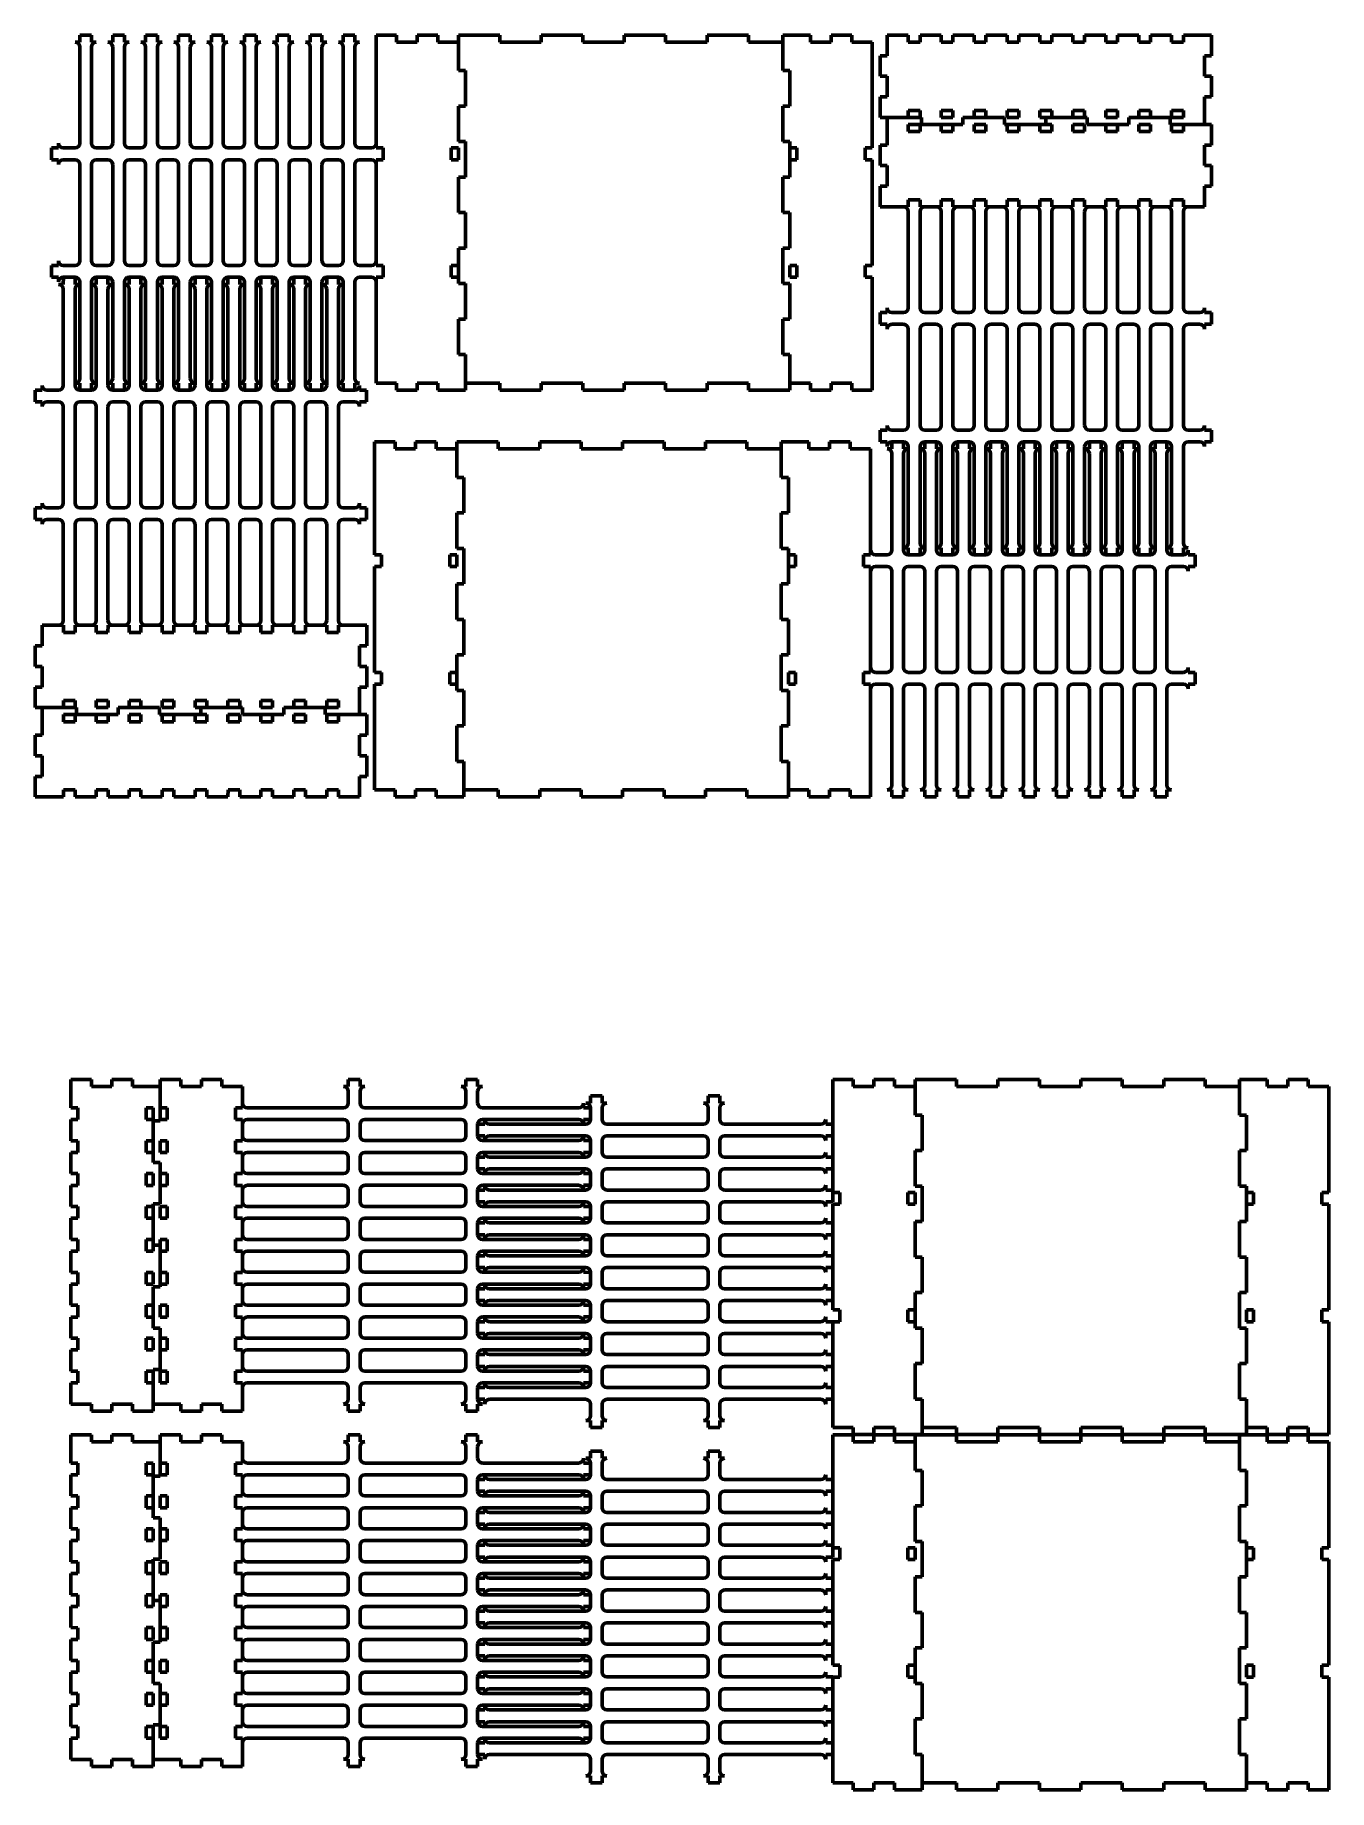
# Model space of a CAD drawing. Header units: millimetres. Extents: x -30 to 2296, y -1192 to 399.
# Drawn here: x 1196 to 2296, y -1192 to 301 of the extents above; entities that cross this region are included whole.
import ezdxf

# ---------------------------------------------------------------- set-up
doc = ezdxf.new("R2010")
doc.units = ezdxf.units.MM
doc.linetypes.add('K5LT_BASIC', pattern=[0])

msp = doc.modelspace()

# ---------------------------------------------------------------- linework, layer by layer
at = {"color": 143, "linetype": 'K5LT_BASIC', "lineweight": 60, "true_color": 0x33acca}
for p, q in [((1233.575, 295), (1233.61, 301)), ((1243.575, 301), (1233.61, 301)), ((1243.575, 295), (1243.575, 301)), ((1261.575, 295), (1261.575, 301)), ((1271.575, 301), (1261.575, 301)), ((1271.575, 295), (1271.575, 301)), ((1289.575, 295), (1289.575, 301)), ((1299.575, 301), (1289.575, 301)), ((1299.575, 295), (1299.575, 301)), ((1317.575, 295), (1317.61, 301)), ((1327.575, 301), (1317.61, 301)), ((1327.575, 295), (1327.575, 301)), ((1345.575, 295), (1345.575, 301)), ((1355.575, 301), (1345.575, 301)), ((1355.575, 295), (1355.575, 301)), ((1373.575, 295), (1373.61, 301)), ((1383.575, 301), (1373.61, 301)), ((1383.575, 295), (1383.575, 301)), ((1401.575, 295), (1401.575, 301)), ((1411.575, 301), (1401.575, 301)), ((1411.575, 295), (1411.575, 301)), ((1429.575, 295), (1429.61, 301)), ((1439.575, 301), (1429.61, 301)), ((1439.575, 295), (1439.575, 301)), ((1457.575, 295), (1457.575, 301)), ((1467.575, 301), (1457.575, 301)), ((1467.575, 295), (1467.575, 301)), ((1485.575, 301), (1485.575, 205)), ((1485.575, 301), (1503.075, 301)), ((1503.075, 301), (1503.075, 295)), ((1520.575, 295), (1520.575, 301)), ((1520.575, 301), (1538.075, 301)), ((1538.075, 301), (1538.075, 295)), ((1579.575, 301), (1555.575, 301)), ((1579.575, 301), (1589.575, 301)), ((1590.825, 301), (1589.575, 301)), ((1590.825, 301), (1590.825, 295)), ((1626.075, 301), (1626.075, 295)), ((1635.575, 301), (1626.075, 301)), ((1635.575, 301), (1645.575, 301)), ((1661.325, 301), (1645.575, 301)), ((1661.325, 301), (1661.325, 295)), ((1696.575, 301), (1696.575, 295)), ((1696.575, 301), (1701.575, 301)), ((1719.575, 301), (1701.575, 301)), ((1719.575, 301), (1729.575, 301)), ((1731.825, 301), (1729.575, 301)), ((1731.825, 301), (1731.825, 295)), ((1767.075, 301), (1767.075, 295)), ((1775.575, 301), (1767.075, 301)), ((1775.575, 301), (1785.575, 301)), ((1802.325, 301), (1785.575, 301)), ((1802.325, 295), (1802.325, 301)), ((1831.575, 301), (1831.575, 270.8)), ((1855.075, 301), (1831.575, 301)), ((1855.075, 301), (1855.075, 295)), ((1890.075, 301), (1872.575, 301)), ((1872.575, 301), (1872.575, 295)), ((1890.075, 301), (1890.075, 295)), ((1920.192, 301), (1938.192, 301)), ((1920.192, 301), (1920.192, 283.5)), ((1938.192, 301), (1938.192, 295)), ((1948.192, 301), (1948.192, 295)), ((1948.192, 301), (1966.192, 301)), ((1966.192, 301), (1966.192, 295)), ((1976.192, 301), (1976.157, 295)), ((1976.192, 301), (1994.192, 301)), ((1994.192, 301), (1994.192, 295)), ((2004.192, 301), (2004.192, 295)), ((2004.192, 301), (2022.192, 301)), ((2022.192, 301), (2022.192, 295)), ((2032.192, 301), (2032.157, 295)), ((2032.192, 301), (2050.192, 301)), ((2050.192, 301), (2050.192, 295)), ((2060.192, 301), (2060.192, 295)), ((2060.192, 301), (2078.192, 301)), ((2078.192, 301), (2078.192, 295)), ((2088.192, 301), (2088.157, 295)), ((2088.192, 301), (2106.192, 301)), ((2106.192, 301), (2106.192, 295)), ((2116.192, 301), (2116.192, 295)), ((2116.192, 301), (2134.192, 301)), ((2134.192, 301), (2134.192, 295)), ((2144.192, 301), (2144.192, 295)), ((2144.192, 301), (2162.192, 301)), ((2162.192, 301), (2162.192, 295)), ((2172.192, 301), (2196.192, 301)), ((2172.192, 301), (2172.192, 295)), ((2196.192, 301), (2196.192, 283.5)), ((1520.575, 295), (1503.075, 295)), ((1555.575, 295), (1538.075, 295)), ((1590.825, 295), (1626.075, 295)), ((1661.325, 295), (1696.575, 295)), ((1731.825, 295), (1767.075, 295)), ((1802.325, 295), (1831.575, 295)), ((1872.575, 295), (1855.075, 295)), ((1907.575, 295), (1890.075, 295)), ((1907.575, 295), (1907.575, 205)), ((1938.192, 295), (1948.192, 295)), ((1966.192, 295), (1976.157, 295)), ((1994.192, 295), (2004.192, 295)), ((2022.192, 295), (2032.157, 295)), ((2050.192, 295), (2060.192, 295)), ((2078.192, 295), (2088.157, 295)), ((2106.192, 295), (2116.192, 295)), ((2134.192, 295), (2144.192, 295)), ((2162.192, 295), (2172.192, 295)), ((1555.575, 270.8), (1561.575, 270.8)), ((1561.575, 240.6), (1561.575, 270.8)), ((1831.575, 270.8), (1837.575, 270.8)), ((1914.192, 266), (1914.192, 283.5)), ((1920.192, 283.5), (1914.192, 283.5)), ((2190.192, 266), (2190.192, 283.5)), ((2190.192, 283.5), (2196.192, 283.5)), ((1914.192, 266), (1920.192, 266)), ((1920.192, 248.5), (1920.192, 266)), ((2190.192, 266), (2196.192, 266)), ((2196.192, 266), (2196.192, 248.5)), ((1561.575, 240.6), (1555.575, 240.6)), ((1837.575, 240.6), (1831.575, 240.6)), ((1831.575, 240.6), (1831.575, 210.4)), ((1914.192, 231), (1914.192, 248.5)), ((1920.192, 248.5), (1914.192, 248.5)), ((2190.192, 231), (2190.192, 248.5)), ((2190.192, 248.5), (2196.192, 248.5)), ((1914.192, 231), (1938.192, 231)), ((1920.192, 225), (1920.192, 231)), ((1920.192, 225), (1920.192, 207.5)), ((1948.192, 237), (1938.192, 237)), ((1938.192, 231), (1938.192, 237)), ((1948.192, 231), (1938.192, 231)), ((1938.192, 225), (1938.192, 219)), ((1948.192, 225), (1938.192, 225)), ((1948.192, 231), (1948.192, 237)), ((1948.192, 231), (1949.442, 231)), ((1948.192, 219), (1948.192, 225)), ((1949.442, 231), (1949.442, 225)), ((1949.442, 225), (1984.692, 225)), ((1976.192, 237), (1966.192, 237)), ((1966.192, 237), (1966.192, 231)), ((1966.192, 231), (1976.192, 231)), ((1966.192, 225), (1966.192, 219)), ((1976.192, 231), (1976.192, 237)), ((1976.192, 219), (1976.192, 225)), ((1984.692, 231), (1984.692, 225)), ((1984.692, 231), (1994.192, 231)), ((2004.192, 237), (1994.192, 237)), ((1994.192, 237), (1994.192, 231)), ((2004.192, 231), (1994.192, 231)), ((1994.192, 225), (1994.192, 219)), ((2004.192, 225), (1994.192, 225)), ((2004.192, 231), (2004.192, 237)), ((2004.192, 231), (2019.942, 231)), ((2004.192, 219), (2004.192, 225)), ((2019.942, 231), (2019.942, 225)), ((2019.942, 225), (2055.192, 225)), ((2032.192, 237), (2022.192, 237)), ((2022.192, 237), (2022.192, 231)), ((2022.192, 231), (2032.192, 231)), ((2022.192, 225), (2022.192, 219)), ((2032.192, 231), (2032.192, 237)), ((2032.192, 219), (2032.192, 225)), ((2060.192, 237), (2050.192, 237)), ((2050.192, 237), (2050.192, 231)), ((2050.192, 231), (2055.192, 231)), ((2050.192, 225), (2050.192, 219)), ((2055.192, 231), (2055.192, 225)), ((2060.192, 231), (2055.192, 231)), ((2060.192, 225), (2055.192, 225)), ((2060.192, 231), (2060.192, 237)), ((2060.192, 231), (2078.192, 231)), ((2060.192, 219), (2060.192, 225)), ((2088.192, 237), (2078.192, 237)), ((2078.192, 237), (2078.192, 231)), ((2088.192, 231), (2078.192, 231)), ((2078.192, 225), (2078.192, 219)), ((2088.192, 225), (2078.192, 225)), ((2088.192, 231), (2088.192, 237)), ((2088.192, 231), (2090.442, 231)), ((2088.192, 219), (2088.192, 225)), ((2090.442, 231), (2090.442, 225)), ((2090.442, 225), (2125.692, 225)), ((2116.192, 237), (2106.192, 237)), ((2106.192, 237), (2106.192, 231)), ((2106.192, 231), (2116.192, 231)), ((2106.192, 225), (2106.192, 219)), ((2116.192, 231), (2116.192, 237)), ((2116.192, 219), (2116.192, 225)), ((2125.692, 231), (2125.692, 225)), ((2125.692, 231), (2134.192, 231)), ((2144.192, 237), (2134.192, 237)), ((2134.192, 237), (2134.192, 231)), ((2144.192, 231), (2134.192, 231)), ((2134.192, 225), (2134.192, 219)), ((2144.192, 225), (2134.192, 225)), ((2144.192, 231), (2144.192, 237)), ((2144.192, 231), (2160.942, 231)), ((2144.192, 219), (2144.192, 225)), ((2160.942, 225), (2160.942, 231)), ((2190.192, 225), (2160.942, 225)), ((2172.192, 237), (2162.192, 237)), ((2162.192, 237), (2162.192, 231)), ((2162.192, 231), (2172.192, 231)), ((2162.192, 225), (2162.192, 219)), ((2172.192, 231), (2172.192, 237)), ((2172.192, 225), (2172.192, 219)), ((2190.192, 231), (2190.192, 225)), ((2196.192, 225), (2190.192, 225)), ((2196.192, 225), (2196.192, 207.5)), ((1561.575, 210.4), (1555.575, 210.4)), ((1561.575, 180.2), (1561.575, 210.4)), ((1837.575, 210.4), (1831.575, 210.4)), ((1938.192, 219), (1948.192, 219)), ((1966.192, 219), (1976.192, 219)), ((1994.192, 219), (2004.192, 219)), ((2022.192, 219), (2032.192, 219)), ((2050.192, 219), (2060.192, 219)), ((2078.192, 219), (2088.192, 219)), ((2106.192, 219), (2116.192, 219)), ((2134.192, 219), (2144.192, 219)), ((2162.192, 219), (2172.192, 219)), ((1215.575, 205), (1209.575, 205)), ((1209.575, 205), (1209.575, 195)), ((1215.575, 195), (1209.575, 195)), ((1485.575, 205), (1491.575, 205)), ((1491.575, 195), (1485.575, 195)), ((1485.575, 195), (1485.575, 105)), ((1491.575, 205), (1491.575, 195)), ((1549.575, 205), (1555.575, 205)), ((1549.575, 195), (1549.575, 205)), ((1555.575, 195), (1549.575, 195)), ((1555.575, 205), (1555.575, 195)), ((1837.575, 205), (1843.575, 205)), ((1837.575, 205), (1837.575, 195)), ((1843.575, 195), (1837.575, 195)), ((1843.575, 205), (1843.575, 195)), ((1907.575, 205), (1901.575, 205)), ((1901.575, 205), (1901.575, 195)), ((1901.575, 195), (1907.575, 195)), ((1907.575, 195), (1907.575, 105)), ((1920.192, 207.5), (1914.192, 207.5)), ((1914.192, 190), (1914.192, 207.5)), ((2190.192, 207.5), (2190.192, 190)), ((2190.192, 207.5), (2196.192, 207.5)), ((1555.575, 180.2), (1561.575, 180.2)), ((1837.575, 180.2), (1831.575, 180.2)), ((1831.575, 180.2), (1831.575, 150)), ((1920.192, 190), (1914.192, 190)), ((1920.192, 190), (1920.192, 172.5)), ((2196.192, 190), (2190.192, 190)), ((2196.192, 190), (2196.192, 172.5)), ((1914.192, 155), (1914.192, 172.5)), ((1920.192, 172.5), (1914.192, 172.5)), ((2190.192, 155), (2190.192, 172.5)), ((2190.192, 172.5), (2196.192, 172.5)), ((1561.575, 150), (1555.575, 150)), ((1561.575, 119.8), (1561.575, 150)), ((1831.575, 150), (1837.575, 150)), ((1938.192, 155), (1914.192, 155)), ((1948.192, 161), (1938.192, 161)), ((1938.192, 155), (1938.192, 161)), ((1948.192, 155), (1948.192, 161)), ((1966.192, 155), (1948.192, 155)), ((1966.192, 155), (1966.192, 161)), ((1976.192, 161), (1966.192, 161)), ((1976.192, 155), (1976.192, 161)), ((1994.192, 155), (1976.192, 155)), ((1994.192, 155), (1994.192, 161)), ((2004.192, 161), (1994.192, 161)), ((2004.192, 155), (2004.192, 161)), ((2022.192, 155), (2004.192, 155)), ((2022.192, 155), (2022.226, 161)), ((2032.192, 161), (2022.226, 161)), ((2032.192, 155), (2032.192, 161)), ((2050.192, 155), (2032.192, 155)), ((2050.192, 155), (2050.192, 161)), ((2060.192, 161), (2050.192, 161)), ((2060.192, 155), (2060.192, 161)), ((2078.192, 155), (2060.192, 155)), ((2078.192, 155), (2078.226, 161)), ((2088.192, 161), (2078.226, 161)), ((2088.192, 155), (2088.192, 161)), ((2106.192, 155), (2088.192, 155)), ((2106.192, 155), (2106.192, 161)), ((2116.192, 161), (2106.192, 161)), ((2116.192, 155), (2116.192, 161)), ((2134.192, 155), (2116.192, 155)), ((2134.192, 155), (2134.226, 161)), ((2144.192, 161), (2134.226, 161)), ((2144.192, 155), (2144.192, 161)), ((2162.192, 155), (2144.192, 155)), ((2162.192, 155), (2162.192, 161)), ((2172.192, 161), (2162.192, 161)), ((2172.192, 155), (2172.192, 161)), ((2190.192, 155), (2172.192, 155)), ((1561.575, 119.8), (1555.575, 119.8)), ((1837.575, 119.8), (1831.575, 119.8)), ((1831.575, 119.8), (1831.575, 89.6)), ((1215.575, 105), (1209.575, 105)), ((1209.575, 105), (1209.575, 95)), ((1491.575, 105), (1485.575, 105)), ((1491.575, 105), (1491.575, 95)), ((1549.575, 95), (1549.575, 105)), ((1549.575, 105), (1555.575, 105)), ((1555.575, 105), (1555.575, 95)), ((1837.575, 95), (1837.575, 105)), ((1837.575, 105), (1843.575, 105)), ((1843.575, 105), (1843.575, 95)), ((1907.575, 105), (1901.575, 105)), ((1901.575, 105), (1901.575, 95)), ((1215.575, 95), (1209.575, 95)), ((1219.575, 89), (1219.61, 95)), ((1229.575, 89), (1229.575, 95)), ((1247.575, 89), (1247.575, 95)), ((1257.575, 89), (1257.575, 95)), ((1275.575, 89), (1275.575, 95)), ((1285.575, 89), (1285.575, 95)), ((1303.575, 89), (1303.61, 95)), ((1313.575, 89), (1313.575, 95)), ((1331.575, 89), (1331.575, 95)), ((1341.575, 89), (1341.575, 95)), ((1359.575, 89), (1359.61, 95)), ((1369.575, 89), (1369.575, 95)), ((1387.575, 89), (1387.575, 95)), ((1397.575, 89), (1397.575, 95)), ((1415.575, 89), (1415.61, 95)), ((1425.575, 89), (1425.575, 95)), ((1443.575, 89), (1443.575, 95)), ((1453.575, 89), (1453.575, 95)), ((1485.575, 95), (1491.575, 95)), ((1485.575, 95), (1485.575, 5)), ((1555.575, 95), (1549.575, 95)), ((1561.575, 89.6), (1555.575, 89.6)), ((1561.575, 59.4), (1561.575, 89.6)), ((1831.575, 89.6), (1837.575, 89.6)), ((1843.575, 95), (1837.575, 95)), ((1907.575, 95), (1901.575, 95)), ((1907.575, 95), (1907.575, -1)), ((1914.226, 65), (1920.226, 65)), ((1914.226, 65), (1914.226, 55)), ((2190.226, 65), (2196.226, 65)), ((2196.226, 65), (2196.226, 55)), ((1561.575, 59.4), (1555.575, 59.4)), ((1837.575, 59.4), (1831.575, 59.4)), ((1831.575, 59.4), (1831.575, 29.2)), ((1914.226, 55), (1920.226, 55)), ((2190.226, 55), (2196.226, 55)), ((1561.575, 29.2), (1555.575, 29.2)), ((1561.575, -1), (1561.575, 29.2)), ((1831.575, 29.2), (1837.575, 29.2)), ((1229.575, 5), (1233.61, 5)), ((1233.575, -1), (1233.61, 5)), ((1243.575, -1), (1243.575, 5)), ((1261.575, -1), (1261.575, 5)), ((1271.575, -1), (1271.575, 5)), ((1289.575, -1), (1289.575, 5)), ((1299.575, -1), (1299.575, 5)), ((1313.575, 5), (1317.61, 5)), ((1317.575, -1), (1317.61, 5)), ((1327.575, -1), (1327.575, 5)), ((1345.575, -1), (1345.575, 5)), ((1355.575, -1), (1355.575, 5)), ((1373.575, -1), (1373.575, 5)), ((1373.575, -1), (1373.575, 5)), ((1383.575, -1), (1383.575, 5)), ((1383.575, -1), (1383.575, 5)), ((1401.575, -1), (1401.575, 5)), ((1401.575, -1), (1401.575, 5)), ((1411.575, -1), (1411.575, 5)), ((1411.575, -1), (1411.575, 5)), ((1425.575, 5), (1429.61, 5)), ((1429.575, -1), (1429.61, 5)), ((1429.575, -1), (1429.61, 5)), ((1439.575, -1), (1439.575, 5)), ((1439.575, -1), (1439.575, 5)), ((1457.575, -1), (1457.575, 5)), ((1457.575, -1), (1457.575, 5)), ((1467.575, -1), (1467.575, 5)), ((1467.575, -1), (1467.575, 5)), ((1485.575, 5), (1503.075, 5)), ((1503.075, 5), (1503.075, -1)), ((1520.575, -1), (1520.575, 5)), ((1520.575, 5), (1538.075, 5)), ((1538.075, 5), (1538.075, -1)), ((1561.575, 5), (1590.825, 5)), ((1590.825, 5), (1590.825, -1)), ((1661.325, 5), (1626.075, 5)), ((1626.075, -1), (1626.075, 5)), ((1661.325, -1), (1661.325, 5)), ((1731.825, 5), (1696.575, 5)), ((1696.575, -1), (1696.575, 5)), ((1731.825, -1), (1731.825, 5)), ((1802.325, 5), (1767.075, 5)), ((1767.075, -1), (1767.075, 5)), ((1802.325, -1), (1802.325, 5)), ((1855.075, 5), (1837.575, 5)), ((1855.075, -1), (1855.075, 5)), ((1872.575, -1), (1872.575, 5)), ((1872.575, 5), (1890.075, 5)), ((1890.075, 5), (1890.075, -1)), ((1201.575, -1), (1195.575, -1)), ((1195.575, -11), (1195.575, -1)), ((1201.575, -11), (1195.575, -11)), ((1477.575, -1), (1471.575, -1)), ((1477.575, -1), (1471.575, -1)), ((1477.575, -11), (1471.575, -11)), ((1477.575, -11), (1471.575, -11)), ((1477.575, -1), (1477.575, -11)), ((1503.075, -1), (1520.575, -1)), ((1538.075, -1), (1561.575, -1)), ((1607.575, -1), (1590.825, -1)), ((1607.575, -1), (1617.575, -1)), ((1626.075, -1), (1617.575, -1)), ((1663.575, -1), (1661.325, -1)), ((1663.575, -1), (1673.575, -1)), ((1691.575, -1), (1673.575, -1)), ((1691.575, -1), (1696.575, -1)), ((1747.575, -1), (1731.825, -1)), ((1747.575, -1), (1757.575, -1)), ((1767.075, -1), (1757.575, -1)), ((1803.575, -1), (1802.325, -1)), ((1803.575, -1), (1813.575, -1)), ((1837.575, -1), (1813.575, -1)), ((1872.575, -1), (1855.075, -1)), ((1907.575, -1), (1890.075, -1)), ((1914.226, -35), (1920.226, -35)), ((1914.226, -35), (1920.226, -35)), ((1914.226, -45), (1914.226, -35)), ((2190.226, -35), (2196.226, -35)), ((2196.226, -35), (2196.226, -45)), ((1484.226, -45), (1501.726, -45)), ((1484.226, -141), (1484.226, -45)), ((1501.726, -51), (1501.726, -45)), ((1519.226, -51), (1501.726, -51)), ((1519.226, -45), (1536.726, -45)), ((1519.226, -45), (1519.226, -51)), ((1536.726, -45), (1536.726, -51)), ((1536.726, -51), (1554.226, -51)), ((1554.226, -45), (1578.226, -45)), ((1588.226, -45), (1578.226, -45)), ((1588.226, -45), (1589.476, -45)), ((1589.476, -45), (1589.476, -51)), ((1589.476, -51), (1624.726, -51)), ((1624.726, -45), (1624.726, -51)), ((1624.726, -45), (1634.226, -45)), ((1644.226, -45), (1634.226, -45)), ((1644.226, -45), (1659.976, -45)), ((1659.976, -45), (1659.976, -51)), ((1659.976, -51), (1695.226, -51)), ((1695.226, -45), (1695.226, -51)), ((1700.226, -45), (1695.226, -45)), ((1700.226, -45), (1718.226, -45)), ((1728.226, -45), (1718.226, -45)), ((1728.226, -45), (1730.476, -45)), ((1730.476, -45), (1730.476, -51)), ((1730.476, -51), (1765.726, -51)), ((1765.726, -45), (1765.726, -51)), ((1765.726, -45), (1774.226, -45)), ((1784.226, -45), (1774.226, -45)), ((1784.226, -45), (1800.976, -45)), ((1800.976, -51), (1800.976, -45)), ((1830.226, -51), (1800.976, -51)), ((1830.226, -45), (1830.226, -75.2)), ((1853.726, -45), (1830.226, -45)), ((1853.726, -51), (1853.726, -45)), ((1871.226, -51), (1853.726, -51)), ((1888.726, -45), (1871.226, -45)), ((1871.226, -45), (1871.226, -51)), ((1888.726, -51), (1888.726, -45)), ((1906.226, -51), (1888.726, -51)), ((1906.226, -141), (1906.226, -51)), ((1914.226, -45), (1920.226, -45)), ((1914.226, -45), (1920.226, -45)), ((1924.226, -45), (1924.226, -51)), ((1924.226, -45), (1924.226, -51)), ((1934.226, -45), (1934.226, -51)), ((1934.226, -45), (1934.226, -51)), ((1952.226, -45), (1952.226, -51)), ((1952.226, -45), (1952.226, -51)), ((1962.226, -45), (1962.192, -51)), ((1962.226, -45), (1962.192, -51)), ((1966.226, -51), (1962.192, -51)), ((1980.226, -45), (1980.226, -51)), ((1980.226, -45), (1980.226, -51)), ((1990.226, -45), (1990.226, -51)), ((1990.226, -45), (1990.226, -51)), ((2008.226, -45), (2008.226, -51)), ((2008.226, -45), (2008.226, -51)), ((2018.226, -45), (2018.226, -51)), ((2018.226, -45), (2018.226, -51)), ((2036.226, -45), (2036.226, -51)), ((2046.226, -45), (2046.226, -51)), ((2064.226, -45), (2064.226, -51)), ((2074.226, -45), (2074.192, -51)), ((2078.226, -51), (2074.192, -51)), ((2092.226, -45), (2092.226, -51)), ((2102.226, -45), (2102.226, -51)), ((2120.226, -45), (2120.226, -51)), ((2130.226, -45), (2130.226, -51)), ((2148.226, -45), (2148.226, -51)), ((2158.226, -45), (2158.192, -51)), ((2162.226, -51), (2158.192, -51)), ((2190.226, -45), (2196.226, -45)), ((1560.226, -75.2), (1554.226, -75.2)), ((1560.226, -105.4), (1560.226, -75.2)), ((1830.226, -75.2), (1836.226, -75.2)), ((1201.575, -101), (1195.575, -101)), ((1195.575, -111), (1195.575, -101)), ((1477.575, -101), (1471.575, -101)), ((1477.575, -111), (1477.575, -101)), ((1201.575, -111), (1195.575, -111)), ((1477.575, -111), (1471.575, -111)), ((1554.226, -105.4), (1560.226, -105.4)), ((1830.226, -105.4), (1836.226, -105.4)), ((1830.226, -105.4), (1830.226, -135.6)), ((1484.226, -141), (1490.226, -141)), ((1490.226, -151), (1490.226, -141)), ((1548.226, -141), (1554.226, -141)), ((1548.226, -151), (1548.226, -141)), ((1560.226, -135.6), (1554.226, -135.6)), ((1554.226, -141), (1554.226, -151)), ((1560.226, -165.8), (1560.226, -135.6)), ((1830.226, -135.6), (1836.226, -135.6)), ((1836.226, -141), (1842.226, -141)), ((1836.226, -151), (1836.226, -141)), ((1842.226, -141), (1842.226, -151)), ((1906.226, -141), (1900.226, -141)), ((1900.226, -151), (1900.226, -141)), ((1938.226, -135), (1938.226, -141)), ((1948.226, -135), (1948.226, -141)), ((1966.226, -135), (1966.226, -141)), ((1976.226, -135), (1976.192, -141)), ((1994.226, -135), (1994.226, -141)), ((2004.226, -135), (2004.226, -141)), ((2022.226, -135), (2022.226, -141)), ((2032.226, -135), (2032.192, -141)), ((2050.226, -135), (2050.226, -141)), ((2060.226, -135), (2060.226, -141)), ((2078.226, -135), (2078.226, -141)), ((2088.226, -135), (2088.192, -141)), ((2106.226, -135), (2106.226, -141)), ((2116.226, -135), (2116.226, -141)), ((2134.226, -135), (2134.226, -141)), ((2144.226, -135), (2144.226, -141)), ((2162.226, -135), (2162.226, -141)), ((2172.226, -135), (2172.192, -141)), ((2176.226, -141), (2182.226, -141)), ((2182.226, -151), (2182.226, -141)), ((1484.226, -151), (1490.226, -151)), ((1484.226, -241), (1484.226, -151)), ((1554.226, -151), (1548.226, -151)), ((1842.226, -151), (1836.226, -151)), ((1900.226, -151), (1906.226, -151)), ((1906.226, -241), (1906.226, -151)), ((2176.226, -151), (2182.226, -151)), ((1554.226, -165.8), (1560.226, -165.8)), ((1830.226, -165.8), (1836.226, -165.8)), ((1830.226, -165.8), (1830.226, -196)), ((1201.61, -201), (1201.61, -218.5)), ((1201.61, -201), (1219.61, -201)), ((1219.61, -201), (1219.61, -207)), ((1219.61, -207), (1229.61, -207)), ((1229.61, -201), (1229.61, -207)), ((1229.61, -201), (1247.61, -201)), ((1247.61, -201), (1247.61, -207)), ((1247.61, -207), (1257.575, -207)), ((1257.61, -201), (1257.575, -207)), ((1257.61, -201), (1275.61, -201)), ((1275.61, -201), (1275.61, -207)), ((1275.61, -207), (1285.61, -207)), ((1285.61, -201), (1285.61, -207)), ((1285.61, -201), (1303.61, -201)), ((1303.61, -201), (1303.61, -207)), ((1303.61, -207), (1313.575, -207)), ((1313.61, -201), (1313.575, -207)), ((1313.61, -201), (1331.61, -201)), ((1331.61, -201), (1331.61, -207)), ((1331.61, -207), (1341.61, -207)), ((1341.61, -201), (1341.61, -207)), ((1341.61, -201), (1359.61, -201)), ((1359.61, -201), (1359.61, -207)), ((1359.61, -207), (1369.575, -207)), ((1369.61, -201), (1369.575, -207)), ((1369.61, -201), (1387.61, -201)), ((1387.61, -201), (1387.61, -207)), ((1387.61, -207), (1397.61, -207)), ((1397.61, -201), (1397.61, -207)), ((1397.61, -201), (1415.61, -201)), ((1415.61, -201), (1415.61, -207)), ((1415.61, -207), (1425.61, -207)), ((1425.61, -201), (1425.61, -207)), ((1425.61, -201), (1443.61, -201)), ((1443.61, -201), (1443.61, -207)), ((1443.61, -207), (1453.61, -207)), ((1453.61, -201), (1477.61, -201)), ((1453.61, -201), (1453.61, -207)), ((1477.61, -201), (1477.61, -218.5)), ((1560.226, -196), (1554.226, -196)), ((1560.226, -226.2), (1560.226, -196)), ((1830.226, -196), (1836.226, -196)), ((1195.61, -236), (1195.61, -218.5)), ((1201.61, -218.5), (1195.61, -218.5)), ((1471.61, -236), (1471.61, -218.5)), ((1471.61, -218.5), (1477.61, -218.5)), ((1195.61, -236), (1201.61, -236)), ((1201.61, -253.5), (1201.61, -236)), ((1471.61, -236), (1477.61, -236)), ((1477.61, -236), (1477.61, -253.5)), ((1554.226, -226.2), (1560.226, -226.2)), ((1836.226, -226.2), (1830.226, -226.2)), ((1830.226, -226.2), (1830.226, -256.4)), ((1195.61, -271), (1195.61, -253.5)), ((1201.61, -253.5), (1195.61, -253.5)), ((1471.61, -271), (1471.61, -253.5)), ((1471.61, -253.5), (1477.61, -253.5)), ((1490.226, -241), (1484.226, -241)), ((1484.226, -341), (1484.226, -251)), ((1484.226, -251), (1490.226, -251)), ((1490.226, -251), (1490.226, -241)), ((1548.226, -251), (1548.226, -241)), ((1548.226, -241), (1554.226, -241)), ((1554.226, -251), (1548.226, -251)), ((1554.226, -251), (1554.226, -241)), ((1836.226, -251), (1836.226, -241)), ((1836.226, -241), (1842.226, -241)), ((1842.226, -251), (1836.226, -251)), ((1842.226, -241), (1842.226, -251)), ((1900.226, -251), (1900.226, -241)), ((1900.226, -241), (1906.226, -241)), ((1906.226, -251), (1900.226, -251)), ((1906.226, -347), (1906.226, -251)), ((2176.226, -241), (2182.226, -241)), ((2176.226, -251), (2182.226, -251)), ((2182.226, -251), (2182.226, -241)), ((1229.61, -265), (1219.61, -265)), ((1219.61, -271), (1219.61, -265)), ((1229.61, -271), (1229.61, -265)), ((1257.61, -265), (1247.61, -265)), ((1247.61, -265), (1247.61, -271)), ((1257.61, -271), (1257.61, -265)), ((1285.61, -265), (1275.61, -265)), ((1275.61, -265), (1275.61, -271)), ((1285.61, -271), (1285.61, -265)), ((1313.61, -265), (1303.61, -265)), ((1303.61, -265), (1303.61, -271)), ((1313.61, -271), (1313.61, -265)), ((1341.61, -265), (1331.61, -265)), ((1331.61, -265), (1331.61, -271)), ((1341.61, -271), (1341.61, -265)), ((1369.61, -265), (1359.61, -265)), ((1359.61, -265), (1359.61, -271)), ((1369.61, -271), (1369.61, -265)), ((1397.61, -265), (1387.61, -265)), ((1387.61, -265), (1387.61, -271)), ((1397.61, -271), (1397.61, -265)), ((1425.61, -265), (1415.61, -265)), ((1415.61, -265), (1415.61, -271)), ((1425.61, -271), (1425.61, -265)), ((1453.61, -265), (1443.61, -265)), ((1443.61, -265), (1443.61, -271)), ((1453.61, -271), (1453.61, -265)), ((1554.226, -256.4), (1560.226, -256.4)), ((1560.226, -286.6), (1560.226, -256.4)), ((1830.226, -256.4), (1836.226, -256.4)), ((1195.61, -271), (1201.61, -271)), ((1201.61, -277), (1201.61, -271)), ((1201.61, -271), (1230.86, -271)), ((1201.61, -277), (1201.61, -294.5)), ((1219.61, -277), (1219.61, -283)), ((1229.61, -277), (1219.61, -277)), ((1219.61, -283), (1229.61, -283)), ((1229.61, -283), (1229.61, -277)), ((1230.86, -271), (1230.86, -277)), ((1247.61, -277), (1230.86, -277)), ((1247.61, -271), (1257.61, -271)), ((1247.61, -277), (1247.61, -283)), ((1247.61, -277), (1257.61, -277)), ((1247.61, -283), (1257.61, -283)), ((1257.61, -283), (1257.61, -277)), ((1266.11, -277), (1257.61, -277)), ((1301.36, -271), (1266.11, -271)), ((1266.11, -277), (1266.11, -271)), ((1275.61, -277), (1275.61, -283)), ((1285.61, -277), (1275.61, -277)), ((1275.61, -283), (1285.61, -283)), ((1285.61, -283), (1285.61, -277)), ((1301.36, -277), (1301.36, -271)), ((1303.61, -277), (1301.36, -277)), ((1303.61, -271), (1313.61, -271)), ((1303.61, -277), (1303.61, -283)), ((1303.61, -277), (1313.61, -277)), ((1303.61, -283), (1313.61, -283)), ((1313.61, -283), (1313.61, -277)), ((1331.61, -277), (1313.61, -277)), ((1331.61, -271), (1336.61, -271)), ((1331.61, -277), (1331.61, -283)), ((1331.61, -277), (1336.61, -277)), ((1331.61, -283), (1341.61, -283)), ((1371.86, -271), (1336.61, -271)), ((1336.61, -277), (1336.61, -271)), ((1341.61, -277), (1336.61, -277)), ((1341.61, -283), (1341.61, -277)), ((1359.61, -277), (1359.61, -283)), ((1369.61, -277), (1359.61, -277)), ((1359.61, -283), (1369.61, -283)), ((1369.61, -283), (1369.61, -277)), ((1371.86, -277), (1371.86, -271)), ((1387.61, -277), (1371.86, -277)), ((1387.61, -271), (1397.61, -271)), ((1387.61, -277), (1387.61, -283)), ((1387.61, -277), (1397.61, -277)), ((1387.61, -283), (1397.61, -283)), ((1397.61, -283), (1397.61, -277)), ((1407.11, -277), (1397.61, -277)), ((1442.36, -271), (1407.11, -271)), ((1407.11, -277), (1407.11, -271)), ((1415.61, -277), (1415.61, -283)), ((1425.61, -277), (1415.61, -277)), ((1415.61, -283), (1425.61, -283)), ((1425.61, -283), (1425.61, -277)), ((1442.36, -277), (1442.36, -271)), ((1443.61, -277), (1442.36, -277)), ((1443.61, -271), (1453.61, -271)), ((1443.61, -277), (1443.61, -283)), ((1443.61, -277), (1453.61, -277)), ((1443.61, -283), (1453.61, -283)), ((1477.61, -277), (1453.61, -277)), ((1453.61, -277), (1453.61, -283)), ((1471.61, -271), (1471.61, -277)), ((1477.61, -277), (1477.61, -294.5)), ((1201.61, -294.5), (1195.61, -294.5)), ((1195.61, -312), (1195.61, -294.5)), ((1471.61, -294.5), (1471.61, -312)), ((1471.61, -294.5), (1477.61, -294.5)), ((1554.226, -286.6), (1560.226, -286.6)), ((1830.226, -286.6), (1836.226, -286.6)), ((1830.226, -286.6), (1830.226, -316.8)), ((1201.61, -312), (1195.61, -312)), ((1201.61, -312), (1201.61, -329.5)), ((1477.61, -312), (1471.61, -312)), ((1477.61, -312), (1477.61, -329.5)), ((1560.226, -316.8), (1554.226, -316.8)), ((1560.226, -347), (1560.226, -316.8)), ((1836.226, -316.8), (1830.226, -316.8)), ((1195.61, -347), (1195.61, -329.5)), ((1201.61, -329.5), (1195.61, -329.5)), ((1229.61, -341), (1219.61, -341)), ((1219.61, -347), (1219.61, -341)), ((1229.61, -347), (1229.61, -341)), ((1247.61, -347), (1247.61, -341)), ((1257.61, -341), (1247.61, -341)), ((1257.61, -347), (1257.61, -341)), ((1275.61, -347), (1275.61, -341)), ((1285.61, -341), (1275.61, -341)), ((1285.61, -347), (1285.61, -341)), ((1303.61, -347), (1303.644, -341)), ((1313.61, -341), (1303.644, -341)), ((1313.61, -347), (1313.61, -341)), ((1331.61, -347), (1331.61, -341)), ((1341.61, -341), (1331.61, -341)), ((1341.61, -347), (1341.61, -341)), ((1359.61, -347), (1359.644, -341)), ((1369.61, -341), (1359.644, -341)), ((1369.61, -347), (1369.61, -341)), ((1387.61, -347), (1387.61, -341)), ((1397.61, -341), (1387.61, -341)), ((1397.61, -347), (1397.61, -341)), ((1415.61, -347), (1415.644, -341)), ((1425.61, -341), (1415.644, -341)), ((1425.61, -347), (1425.61, -341)), ((1443.61, -347), (1443.61, -341)), ((1453.61, -341), (1443.61, -341)), ((1453.61, -347), (1453.61, -341)), ((1471.61, -347), (1471.61, -329.5)), ((1471.61, -329.5), (1477.61, -329.5)), ((1484.226, -341), (1501.726, -341)), ((1501.726, -347), (1501.726, -341)), ((1519.226, -341), (1536.726, -341)), ((1519.226, -347), (1519.226, -341)), ((1536.726, -347), (1536.726, -341)), ((1589.476, -341), (1560.226, -341)), ((1589.476, -341), (1589.476, -347)), ((1659.976, -341), (1624.726, -341)), ((1624.726, -347), (1624.726, -341)), ((1659.976, -347), (1659.976, -341)), ((1730.476, -341), (1695.226, -341)), ((1695.226, -347), (1695.226, -341)), ((1730.476, -347), (1730.476, -341)), ((1800.976, -341), (1765.726, -341)), ((1765.726, -347), (1765.726, -341)), ((1800.976, -347), (1800.976, -341)), ((1836.226, -341), (1853.726, -341)), ((1853.726, -347), (1853.726, -341)), ((1871.226, -341), (1888.726, -341)), ((1871.226, -341), (1871.226, -347)), ((1888.726, -347), (1888.726, -341)), ((1924.226, -341), (1924.226, -347)), ((1934.226, -341), (1934.226, -347)), ((1952.226, -341), (1952.226, -347)), ((1962.226, -341), (1962.192, -347)), ((1980.226, -341), (1980.226, -347)), ((1990.226, -341), (1990.226, -347)), ((2008.226, -341), (2008.226, -347)), ((2018.226, -341), (2018.192, -347)), ((2036.226, -341), (2036.226, -347)), ((2046.226, -341), (2046.226, -347)), ((2064.226, -341), (2064.226, -347)), ((2074.226, -341), (2074.192, -347)), ((2092.226, -341), (2092.226, -347)), ((2102.226, -341), (2102.226, -347)), ((2120.226, -341), (2120.226, -347)), ((2130.226, -341), (2130.226, -347)), ((2148.226, -341), (2148.226, -347)), ((2158.226, -341), (2158.192, -347)), ((1219.61, -347), (1195.61, -347)), ((1247.61, -347), (1229.61, -347)), ((1275.61, -347), (1257.61, -347)), ((1303.61, -347), (1285.61, -347)), ((1331.61, -347), (1313.61, -347)), ((1359.61, -347), (1341.61, -347)), ((1387.61, -347), (1369.61, -347)), ((1415.61, -347), (1397.61, -347)), ((1443.61, -347), (1425.61, -347)), ((1471.61, -347), (1453.61, -347)), ((1501.726, -347), (1519.226, -347)), ((1536.726, -347), (1560.226, -347)), ((1589.476, -347), (1606.226, -347)), ((1616.226, -347), (1606.226, -347)), ((1616.226, -347), (1624.726, -347)), ((1659.976, -347), (1662.226, -347)), ((1672.226, -347), (1662.226, -347)), ((1672.226, -347), (1690.226, -347)), ((1695.226, -347), (1690.226, -347)), ((1730.476, -347), (1746.226, -347)), ((1756.226, -347), (1746.226, -347)), ((1756.226, -347), (1765.726, -347)), ((1800.976, -347), (1802.226, -347)), ((1812.226, -347), (1802.226, -347)), ((1812.226, -347), (1836.226, -347)), ((1871.226, -347), (1853.726, -347)), ((1906.226, -347), (1888.726, -347)), ((1924.226, -347), (1934.226, -347)), ((1952.226, -347), (1962.192, -347)), ((1980.226, -347), (1990.226, -347)), ((2008.226, -347), (2018.192, -347)), ((2036.226, -347), (2046.226, -347)), ((2064.226, -347), (2074.192, -347)), ((2092.226, -347), (2102.226, -347)), ((2120.226, -347), (2130.226, -347)), ((2148.226, -347), (2158.192, -347)), ((1225.966, -587.34), (1243.466, -587.34)), ((1225.966, -611.34), (1225.966, -587.34)), ((1243.466, -593.34), (1243.466, -587.34)), ((1260.966, -593.34), (1243.466, -593.34)), ((1260.966, -593.34), (1260.966, -587.34)), ((1260.966, -587.34), (1278.466, -587.34)), ((1278.466, -593.34), (1278.466, -587.34)), ((1295.966, -593.34), (1278.466, -593.34)), ((1295.966, -593.34), (1301.966, -593.34)), ((1301.966, -587.34), (1319.466, -587.34)), ((1301.966, -587.34), (1301.966, -593.34)), ((1301.966, -593.34), (1301.966, -622.59)), ((1319.466, -593.34), (1319.466, -587.34)), ((1319.466, -593.34), (1336.966, -593.34)), ((1336.966, -587.34), (1354.466, -587.34)), ((1336.966, -587.34), (1336.966, -593.34)), ((1354.466, -593.34), (1354.466, -587.34)), ((1371.966, -593.34), (1354.466, -593.34)), ((1371.966, -593.34), (1371.966, -611.34)), ((1461.966, -593.306), (1461.966, -587.306)), ((1461.966, -587.306), (1471.966, -587.306)), ((1471.966, -593.306), (1471.966, -587.306)), ((1561.966, -593.306), (1561.966, -587.306)), ((1561.966, -587.306), (1571.966, -587.306)), ((1571.966, -593.306), (1571.966, -587.306)), ((1873.966, -587.34), (1873.966, -683.34)), ((1873.966, -587.34), (1891.466, -587.34)), ((1891.466, -587.34), (1891.466, -593.34)), ((1908.966, -593.34), (1891.466, -593.34)), ((1908.966, -593.34), (1908.966, -587.34)), ((1908.966, -587.34), (1926.466, -587.34)), ((1926.466, -587.34), (1926.466, -593.34)), ((1943.966, -593.34), (1926.466, -593.34)), ((1967.966, -587.34), (1943.966, -587.34)), ((1967.966, -587.34), (1977.966, -587.34)), ((1979.216, -587.34), (1977.966, -587.34)), ((1979.216, -587.34), (1979.216, -593.34)), ((1979.216, -593.34), (2014.466, -593.34)), ((2014.466, -587.34), (2014.466, -593.34)), ((2023.966, -587.34), (2014.466, -587.34)), ((2023.966, -587.34), (2033.966, -587.34)), ((2049.716, -587.34), (2033.966, -587.34)), ((2049.716, -587.34), (2049.716, -593.34)), ((2049.716, -593.34), (2084.966, -593.34)), ((2084.966, -587.34), (2084.966, -593.34)), ((2084.966, -587.34), (2089.966, -587.34)), ((2107.966, -587.34), (2089.966, -587.34)), ((2107.966, -587.34), (2117.966, -587.34)), ((2120.216, -587.34), (2117.966, -587.34)), ((2120.216, -587.34), (2120.216, -593.34)), ((2120.216, -593.34), (2155.466, -593.34)), ((2155.466, -587.34), (2155.466, -593.34)), ((2163.966, -587.34), (2155.466, -587.34)), ((2163.966, -587.34), (2173.966, -587.34)), ((2190.716, -587.34), (2173.966, -587.34)), ((2190.716, -593.34), (2190.716, -587.34)), ((2190.716, -593.34), (2219.966, -593.34)), ((2219.966, -587.34), (2219.966, -617.54)), ((2243.466, -587.34), (2219.966, -587.34)), ((2243.466, -587.34), (2243.466, -593.34)), ((2260.966, -593.34), (2243.466, -593.34)), ((2278.466, -587.34), (2260.966, -587.34)), ((2260.966, -587.34), (2260.966, -593.34)), ((2278.466, -587.34), (2278.466, -593.34)), ((2295.966, -593.34), (2278.466, -593.34)), ((2295.966, -593.34), (2295.966, -683.34)), ((1225.966, -611.34), (1231.966, -611.34)), ((1231.966, -621.34), (1231.966, -611.34)), ((1295.966, -611.34), (1289.966, -611.34)), ((1289.966, -611.34), (1289.966, -621.34)), ((1295.966, -621.34), (1295.966, -611.34)), ((1301.966, -611.34), (1307.966, -611.34)), ((1307.966, -621.34), (1307.966, -611.34)), ((1371.966, -611.34), (1365.966, -611.34)), ((1365.966, -611.34), (1365.966, -621.34)), ((1661.966, -611.306), (1667.966, -611.34)), ((1667.966, -607.306), (1667.966, -601.306)), ((1677.966, -601.306), (1667.966, -601.306)), ((1677.966, -607.306), (1677.966, -601.306)), ((1767.966, -607.306), (1767.966, -601.306)), ((1777.966, -601.306), (1767.966, -601.306)), ((1777.966, -607.306), (1777.966, -601.306)), ((1225.966, -621.34), (1231.966, -621.34)), ((1225.966, -639.34), (1225.966, -621.34)), ((1289.966, -621.34), (1295.966, -621.34)), ((1301.966, -622.59), (1295.966, -622.59)), ((1295.966, -639.34), (1295.966, -622.59)), ((1301.966, -621.34), (1307.966, -621.34)), ((1371.966, -621.34), (1365.966, -621.34)), ((1371.966, -621.34), (1371.966, -639.34)), ((1571.966, -625.306), (1577.966, -625.34)), ((1577.966, -621.306), (1577.966, -625.34)), ((1661.966, -621.306), (1667.966, -621.306)), ((1867.966, -625.306), (1873.966, -625.34)), ((1943.966, -617.54), (1949.966, -617.54)), ((1949.966, -647.74), (1949.966, -617.54)), ((2219.966, -617.54), (2225.966, -617.54)), ((1225.966, -639.34), (1231.966, -639.34)), ((1231.966, -649.34), (1231.966, -639.34)), ((1295.966, -639.34), (1289.966, -639.34)), ((1289.966, -639.34), (1289.966, -649.34)), ((1295.966, -639.34), (1295.966, -649.34)), ((1307.966, -639.34), (1301.966, -639.34)), ((1301.966, -639.34), (1301.966, -649.34)), ((1307.966, -649.34), (1307.966, -639.34)), ((1371.966, -639.34), (1365.966, -639.34)), ((1365.966, -639.34), (1365.966, -649.306)), ((1571.966, -635.306), (1577.966, -635.306)), ((1661.966, -639.306), (1667.966, -639.306)), ((1867.966, -635.306), (1873.966, -635.306)), ((1225.966, -649.34), (1231.966, -649.34)), ((1225.966, -667.34), (1225.966, -649.34)), ((1289.966, -649.34), (1295.966, -649.34)), ((1295.966, -657.84), (1295.966, -649.34)), ((1301.966, -649.34), (1307.966, -649.34)), ((1371.966, -649.34), (1365.966, -649.306)), ((1371.966, -649.34), (1371.966, -667.34)), ((1571.966, -653.306), (1577.966, -653.306)), ((1661.966, -649.306), (1667.966, -649.306)), ((1867.966, -653.306), (1873.966, -653.306)), ((1949.966, -647.74), (1943.966, -647.74)), ((2225.966, -647.74), (2219.966, -647.74)), ((2219.966, -647.74), (2219.966, -677.94)), ((1225.966, -667.34), (1231.966, -667.34)), ((1231.966, -677.34), (1231.966, -667.34)), ((1295.966, -667.34), (1289.966, -667.34)), ((1289.966, -667.34), (1289.966, -677.34)), ((1295.966, -657.84), (1301.966, -657.84)), ((1295.966, -677.34), (1295.966, -667.34)), ((1301.966, -693.09), (1301.966, -657.84)), ((1307.966, -667.34), (1301.966, -667.34)), ((1307.966, -677.34), (1307.966, -667.34)), ((1371.966, -667.34), (1365.966, -667.34)), ((1365.966, -667.34), (1365.966, -677.34)), ((1571.966, -663.306), (1577.966, -663.306)), ((1661.966, -667.306), (1667.966, -667.306)), ((1867.966, -663.306), (1873.966, -663.306)), ((1225.966, -677.34), (1231.966, -677.34)), ((1225.966, -695.34), (1225.966, -677.34)), ((1289.966, -677.34), (1295.966, -677.34)), ((1301.966, -677.34), (1307.966, -677.34)), ((1371.966, -677.34), (1365.966, -677.34)), ((1371.966, -677.34), (1371.966, -695.34)), ((1571.966, -681.306), (1577.966, -681.306)), ((1661.966, -677.306), (1667.966, -677.306)), ((1867.966, -681.306), (1873.966, -681.306)), ((1873.966, -683.34), (1879.966, -683.34)), ((1873.966, -683.34), (1873.966, -691.306)), ((1879.966, -683.34), (1879.966, -693.34)), ((1937.966, -683.34), (1943.966, -683.34)), ((1937.966, -693.34), (1937.966, -683.34)), ((1949.966, -677.94), (1943.966, -677.94)), ((1943.966, -683.34), (1943.966, -693.34)), ((1949.966, -708.14), (1949.966, -677.94)), ((2225.966, -677.94), (2219.966, -677.94)), ((2225.966, -683.34), (2231.966, -683.34)), ((2225.966, -683.34), (2225.966, -693.34)), ((2231.966, -683.34), (2231.966, -693.34)), ((2295.966, -683.34), (2289.966, -683.34)), ((2289.966, -683.34), (2289.966, -693.34)), ((1225.966, -695.34), (1231.966, -695.375)), ((1231.966, -705.34), (1231.966, -695.375)), ((1295.966, -695.34), (1289.966, -695.34)), ((1289.966, -695.34), (1289.966, -705.34)), ((1295.966, -693.09), (1301.966, -693.09)), ((1295.966, -695.34), (1295.966, -693.09)), ((1295.966, -695.34), (1295.966, -705.34)), ((1307.966, -695.34), (1301.966, -695.34)), ((1301.966, -695.34), (1301.966, -705.34)), ((1307.966, -705.34), (1307.966, -695.34)), ((1371.966, -695.34), (1365.966, -695.34)), ((1365.966, -695.34), (1365.966, -705.306)), ((1571.966, -691.306), (1577.966, -691.306)), ((1661.966, -695.306), (1667.966, -695.34)), ((1867.966, -691.306), (1873.966, -691.306)), ((1879.966, -693.34), (1873.966, -693.34)), ((1873.966, -693.34), (1873.966, -783.34)), ((1943.966, -693.34), (1937.966, -693.34)), ((2231.966, -693.34), (2225.966, -693.34)), ((2289.966, -693.34), (2295.966, -693.34)), ((2295.966, -693.34), (2295.966, -783.34)), ((1225.966, -705.34), (1231.966, -705.34)), ((1225.966, -723.34), (1225.966, -705.34)), ((1289.966, -705.34), (1295.966, -705.34)), ((1295.966, -723.34), (1295.966, -705.34)), ((1301.966, -705.34), (1307.966, -705.34)), ((1371.966, -705.34), (1365.966, -705.306)), ((1371.966, -705.34), (1371.966, -723.34)), ((1571.966, -709.306), (1577.966, -709.34)), ((1577.966, -705.306), (1577.966, -709.34)), ((1661.966, -705.306), (1667.966, -705.306)), ((1867.966, -709.306), (1873.966, -709.34)), ((1943.966, -708.14), (1949.966, -708.14)), ((2225.966, -708.14), (2219.966, -708.14)), ((2219.966, -708.14), (2219.966, -738.34)), ((1225.966, -723.34), (1231.966, -723.34)), ((1231.966, -733.34), (1231.966, -723.34)), ((1295.966, -723.34), (1289.966, -723.34)), ((1289.966, -723.34), (1289.966, -733.34)), ((1295.966, -723.34), (1295.966, -728.34)), ((1295.966, -728.34), (1301.966, -728.34)), ((1295.966, -733.34), (1295.966, -728.34)), ((1307.966, -723.34), (1301.966, -723.34)), ((1301.966, -723.34), (1301.966, -728.34)), ((1301.966, -763.59), (1301.966, -728.34)), ((1307.966, -733.34), (1307.966, -723.34)), ((1371.966, -723.34), (1365.966, -723.34)), ((1365.966, -723.34), (1365.966, -733.34)), ((1571.966, -719.306), (1577.966, -719.306)), ((1661.966, -723.306), (1667.966, -723.306)), ((1867.966, -719.306), (1873.966, -719.306)), ((1225.966, -733.34), (1231.966, -733.34)), ((1225.966, -751.34), (1225.966, -733.34)), ((1289.966, -733.34), (1295.966, -733.34)), ((1301.966, -733.34), (1307.966, -733.34)), ((1371.966, -733.34), (1365.966, -733.34)), ((1371.966, -733.34), (1371.966, -751.34)), ((1571.966, -737.306), (1577.966, -737.306)), ((1661.966, -733.306), (1667.966, -733.306)), ((1867.966, -737.306), (1873.966, -737.306)), ((1949.966, -738.34), (1943.966, -738.34)), ((1949.966, -768.54), (1949.966, -738.34)), ((2219.966, -738.34), (2225.966, -738.34)), ((1225.966, -751.34), (1231.966, -751.375)), ((1231.966, -761.34), (1231.966, -751.375)), ((1295.966, -751.34), (1289.966, -751.34)), ((1289.966, -751.34), (1289.966, -761.34)), ((1295.966, -761.34), (1295.966, -751.34)), ((1307.966, -751.34), (1301.966, -751.34)), ((1307.966, -761.34), (1307.966, -751.34)), ((1371.966, -751.34), (1365.966, -751.34)), ((1365.966, -751.34), (1365.966, -761.306)), ((1571.966, -747.306), (1577.966, -747.306)), ((1661.966, -751.306), (1667.966, -751.34)), ((1867.966, -747.306), (1873.966, -747.306)), ((1225.966, -761.34), (1231.966, -761.34)), ((1225.966, -779.34), (1225.966, -761.34)), ((1289.966, -761.34), (1295.966, -761.34)), ((1295.966, -763.59), (1301.966, -763.59)), ((1295.966, -779.34), (1295.966, -763.59)), ((1301.966, -761.34), (1307.966, -761.34)), ((1371.966, -761.34), (1365.966, -761.306)), ((1371.966, -761.34), (1371.966, -779.34)), ((1571.966, -765.306), (1577.966, -765.306)), ((1571.966, -765.306), (1577.966, -765.306)), ((1571.966, -775.306), (1577.966, -775.306)), ((1571.966, -775.306), (1577.966, -775.306)), ((1661.966, -761.306), (1667.966, -761.306)), ((1867.966, -765.306), (1873.966, -765.34)), ((1867.966, -775.306), (1873.966, -775.306)), ((1949.966, -768.54), (1943.966, -768.54)), ((2225.966, -768.54), (2219.966, -768.54)), ((2219.966, -768.54), (2219.966, -798.74)), ((1225.966, -779.34), (1231.966, -779.34)), ((1225.966, -789.34), (1231.966, -789.34)), ((1225.966, -807.34), (1225.966, -789.34)), ((1231.966, -789.34), (1231.966, -779.34)), ((1295.966, -779.34), (1289.966, -779.34)), ((1289.966, -779.34), (1289.966, -789.34)), ((1289.966, -789.34), (1295.966, -789.34)), ((1295.966, -779.34), (1295.966, -789.34)), ((1295.966, -798.84), (1295.966, -789.34)), ((1307.966, -779.34), (1301.966, -779.34)), ((1301.966, -779.34), (1301.966, -789.34)), ((1301.966, -789.34), (1307.966, -789.34)), ((1307.966, -789.34), (1307.966, -779.34)), ((1371.966, -779.34), (1365.966, -779.34)), ((1365.966, -779.34), (1365.966, -789.34)), ((1371.966, -789.34), (1365.966, -789.34)), ((1371.966, -789.34), (1371.966, -807.34)), ((1661.966, -779.306), (1667.966, -779.306)), ((1661.966, -789.306), (1667.966, -789.306)), ((1879.966, -783.34), (1873.966, -783.34)), ((1879.966, -783.34), (1879.966, -793.34)), ((1937.966, -793.34), (1937.966, -783.34)), ((1937.966, -783.34), (1943.966, -783.34)), ((1943.966, -783.34), (1943.966, -793.34)), ((2225.966, -793.34), (2225.966, -783.34)), ((2225.966, -783.34), (2231.966, -783.34)), ((2231.966, -783.34), (2231.966, -793.34)), ((2295.966, -783.34), (2289.966, -783.34)), ((2289.966, -783.34), (2289.966, -793.34)), ((1295.966, -798.84), (1301.966, -798.84)), ((1301.966, -834.09), (1301.966, -798.84)), ((1571.966, -793.306), (1577.966, -793.306)), ((1571.966, -793.306), (1577.966, -793.306)), ((1571.966, -803.306), (1577.966, -803.306)), ((1571.966, -803.306), (1577.966, -803.306)), ((1867.966, -793.306), (1873.966, -793.306)), ((1867.966, -803.306), (1873.966, -803.306)), ((1873.966, -793.34), (1879.966, -793.34)), ((1873.966, -793.34), (1873.966, -883.34)), ((1943.966, -793.34), (1937.966, -793.34)), ((1949.966, -798.74), (1943.966, -798.74)), ((1949.966, -828.94), (1949.966, -798.74)), ((2219.966, -798.74), (2225.966, -798.74)), ((2231.966, -793.34), (2225.966, -793.34)), ((2295.966, -793.34), (2289.966, -793.34)), ((2295.966, -793.34), (2295.966, -889.34)), ((1225.966, -807.34), (1231.966, -807.375)), ((1225.966, -817.34), (1231.966, -817.34)), ((1225.966, -835.34), (1225.966, -817.34)), ((1231.966, -817.34), (1231.966, -807.375)), ((1295.966, -807.34), (1289.966, -807.34)), ((1289.966, -807.34), (1289.966, -817.34)), ((1289.966, -817.34), (1295.966, -817.34)), ((1295.966, -817.34), (1295.966, -807.34)), ((1307.966, -807.34), (1301.966, -807.34)), ((1301.966, -817.34), (1307.966, -817.34)), ((1307.966, -817.34), (1307.966, -807.34)), ((1371.966, -807.34), (1365.966, -807.34)), ((1365.966, -807.34), (1365.966, -817.34)), ((1371.966, -817.34), (1365.966, -817.34)), ((1371.966, -817.34), (1371.966, -835.34)), ((1577.966, -817.306), (1577.966, -821.34)), ((1661.966, -807.306), (1667.966, -807.34)), ((1661.966, -817.306), (1667.966, -817.306)), ((1225.966, -835.34), (1231.966, -835.34)), ((1231.966, -845.34), (1231.966, -835.34)), ((1295.966, -835.34), (1289.966, -835.34)), ((1289.966, -835.34), (1289.966, -845.34)), ((1295.966, -834.09), (1301.966, -834.09)), ((1295.966, -835.34), (1295.966, -834.09)), ((1295.966, -835.34), (1295.966, -845.34)), ((1307.966, -835.34), (1301.966, -835.34)), ((1301.966, -835.34), (1301.966, -845.34)), ((1307.966, -845.34), (1307.966, -835.34)), ((1371.966, -835.34), (1365.966, -835.34)), ((1365.966, -835.34), (1365.966, -845.34)), ((1571.966, -821.306), (1577.966, -821.34)), ((1571.966, -821.306), (1577.966, -821.34)), ((1571.966, -831.306), (1577.966, -831.306)), ((1571.966, -831.306), (1577.966, -831.306)), ((1661.966, -835.306), (1667.966, -835.306)), ((1867.966, -821.306), (1873.966, -821.34)), ((1867.966, -831.306), (1873.966, -831.306)), ((1949.966, -828.94), (1943.966, -828.94)), ((2225.966, -828.94), (2219.966, -828.94)), ((2219.966, -828.94), (2219.966, -859.14)), ((1225.966, -863.34), (1225.966, -845.34)), ((1225.966, -845.34), (1231.966, -845.34)), ((1295.966, -845.34), (1289.966, -845.34)), ((1295.966, -869.34), (1295.966, -845.34)), ((1301.966, -845.34), (1307.966, -845.34)), ((1371.966, -845.34), (1365.966, -845.34)), ((1371.966, -845.34), (1371.966, -869.34)), ((1571.966, -849.306), (1577.966, -849.306)), ((1571.966, -849.306), (1577.966, -849.306)), ((1661.966, -845.306), (1667.966, -845.306)), ((1867.966, -849.306), (1873.966, -849.306)), ((1225.966, -863.34), (1243.466, -863.34)), ((1243.466, -863.34), (1243.466, -869.34)), ((1260.966, -869.34), (1260.966, -863.34)), ((1278.466, -863.34), (1260.966, -863.34)), ((1278.466, -863.34), (1278.466, -869.34)), ((1301.966, -863.34), (1295.966, -863.34)), ((1301.966, -863.34), (1319.466, -863.34)), ((1319.466, -863.34), (1319.466, -869.34)), ((1336.966, -863.34), (1336.966, -869.34)), ((1336.966, -863.34), (1354.466, -863.34)), ((1354.466, -863.34), (1354.466, -869.34)), ((1461.966, -869.306), (1461.966, -863.306)), ((1471.966, -869.306), (1471.966, -863.306)), ((1561.966, -869.306), (1561.966, -863.306)), ((1561.966, -869.306), (1561.966, -863.306)), ((1571.966, -859.306), (1577.966, -859.306)), ((1571.966, -859.306), (1577.966, -859.306)), ((1571.966, -869.306), (1571.966, -863.306)), ((1571.966, -869.306), (1571.966, -863.306)), ((1867.966, -859.306), (1873.966, -859.306)), ((1949.966, -859.14), (1943.966, -859.14)), ((1949.966, -889.34), (1949.966, -859.14)), ((2219.966, -859.14), (2225.966, -859.14)), ((1260.966, -869.34), (1243.466, -869.34)), ((1295.966, -869.34), (1278.466, -869.34)), ((1336.966, -869.34), (1319.466, -869.34)), ((1371.966, -869.34), (1354.466, -869.34)), ((1461.966, -869.306), (1471.966, -869.306)), ((1571.966, -869.306), (1561.966, -869.306)), ((1667.966, -883.306), (1667.966, -877.306)), ((1677.966, -883.306), (1677.966, -877.306)), ((1767.966, -883.306), (1767.966, -877.306)), ((1767.966, -883.306), (1767.966, -877.306)), ((1777.966, -883.306), (1777.966, -877.306)), ((1777.966, -883.306), (1777.966, -877.306)), ((1225.966, -889.53), (1243.466, -889.53)), ((1225.966, -913.53), (1225.966, -889.53)), ((1243.466, -895.53), (1243.466, -889.53)), ((1260.966, -895.53), (1260.966, -889.53)), ((1260.966, -889.53), (1278.466, -889.53)), ((1278.466, -895.53), (1278.466, -889.53)), ((1301.966, -889.53), (1319.466, -889.53)), ((1301.966, -889.53), (1301.966, -895.53)), ((1319.466, -895.53), (1319.466, -889.53)), ((1336.966, -889.53), (1354.466, -889.53)), ((1336.966, -889.53), (1336.966, -895.53)), ((1354.466, -895.53), (1354.466, -889.53)), ((1461.966, -895.496), (1461.966, -889.496)), ((1461.966, -889.496), (1471.966, -889.496)), ((1471.966, -895.496), (1471.966, -889.496)), ((1561.966, -895.496), (1561.966, -889.496)), ((1561.966, -889.496), (1571.966, -889.496)), ((1571.966, -895.496), (1571.966, -889.496)), ((1677.966, -883.306), (1667.966, -883.306)), ((1777.966, -883.306), (1767.966, -883.306)), ((1873.966, -883.34), (1891.466, -883.34)), ((1873.966, -889.53), (1873.966, -985.53)), ((1873.966, -889.53), (1891.466, -889.53)), ((1891.466, -883.34), (1891.466, -889.34)), ((1891.466, -889.34), (1908.966, -889.34)), ((1891.466, -889.53), (1891.466, -895.53)), ((1908.966, -889.34), (1908.966, -883.34)), ((1908.966, -883.34), (1926.466, -883.34)), ((1908.966, -895.53), (1908.966, -889.53)), ((1908.966, -889.53), (1926.466, -889.53)), ((1926.466, -883.34), (1926.466, -889.34)), ((1926.466, -889.34), (1949.966, -889.34)), ((1926.466, -889.53), (1926.466, -895.53)), ((1967.966, -889.53), (1943.966, -889.53)), ((1949.966, -883.34), (1979.216, -883.34)), ((1967.966, -889.53), (1977.966, -889.53)), ((1979.216, -889.53), (1977.966, -889.53)), ((1979.216, -883.34), (1979.216, -889.34)), ((1995.966, -889.34), (1979.216, -889.34)), ((1979.216, -889.53), (1979.216, -895.53)), ((1995.966, -889.34), (2005.966, -889.34)), ((2014.466, -889.34), (2005.966, -889.34)), ((2049.716, -883.34), (2014.466, -883.34)), ((2014.466, -889.34), (2014.466, -883.34)), ((2014.466, -889.53), (2014.466, -895.53)), ((2023.966, -889.53), (2014.466, -889.53)), ((2023.966, -889.53), (2033.966, -889.53)), ((2049.716, -889.53), (2033.966, -889.53)), ((2049.716, -889.34), (2049.716, -883.34)), ((2051.966, -889.34), (2049.716, -889.34)), ((2049.716, -889.53), (2049.716, -895.53)), ((2051.966, -889.34), (2061.966, -889.34)), ((2079.966, -889.34), (2061.966, -889.34)), ((2079.966, -889.34), (2084.966, -889.34)), ((2120.216, -883.34), (2084.966, -883.34)), ((2084.966, -889.34), (2084.966, -883.34)), ((2084.966, -889.53), (2084.966, -895.53)), ((2084.966, -889.53), (2089.966, -889.53)), ((2107.966, -889.53), (2089.966, -889.53)), ((2107.966, -889.53), (2117.966, -889.53)), ((2120.216, -889.53), (2117.966, -889.53)), ((2120.216, -889.34), (2120.216, -883.34)), ((2135.966, -889.34), (2120.216, -889.34)), ((2120.216, -889.53), (2120.216, -895.53)), ((2135.966, -889.34), (2145.966, -889.34)), ((2155.466, -889.34), (2145.966, -889.34)), ((2190.716, -883.34), (2155.466, -883.34)), ((2155.466, -889.34), (2155.466, -883.34)), ((2155.466, -889.53), (2155.466, -895.53)), ((2163.966, -889.53), (2155.466, -889.53)), ((2163.966, -889.53), (2173.966, -889.53)), ((2190.716, -889.53), (2173.966, -889.53)), ((2190.716, -889.34), (2190.716, -883.34)), ((2191.966, -889.34), (2190.716, -889.34)), ((2190.716, -895.53), (2190.716, -889.53)), ((2191.966, -889.34), (2201.966, -889.34)), ((2225.966, -889.34), (2201.966, -889.34)), ((2219.966, -889.53), (2219.966, -919.73)), ((2243.466, -889.53), (2219.966, -889.53)), ((2243.466, -883.34), (2225.966, -883.34)), ((2243.466, -889.34), (2243.466, -883.34)), ((2260.966, -889.34), (2243.466, -889.34)), ((2243.466, -889.53), (2243.466, -895.53)), ((2260.966, -889.34), (2260.966, -883.34)), ((2260.966, -883.34), (2278.466, -883.34)), ((2278.466, -889.53), (2260.966, -889.53)), ((2260.966, -889.53), (2260.966, -895.53)), ((2278.466, -883.34), (2278.466, -889.34)), ((2295.966, -889.34), (2278.466, -889.34)), ((2278.466, -889.53), (2278.466, -895.53)), ((1260.966, -895.53), (1243.466, -895.53)), ((1295.966, -895.53), (1278.466, -895.53)), ((1295.966, -895.53), (1301.966, -895.53)), ((1301.966, -895.53), (1301.966, -924.78)), ((1319.466, -895.53), (1336.966, -895.53)), ((1371.966, -895.53), (1354.466, -895.53)), ((1371.966, -895.53), (1371.966, -913.53)), ((1667.966, -909.496), (1667.966, -903.496)), ((1677.966, -903.496), (1667.966, -903.496)), ((1677.966, -909.496), (1677.966, -903.496)), ((1767.966, -909.496), (1767.966, -903.496)), ((1777.966, -903.496), (1767.966, -903.496)), ((1777.966, -909.496), (1777.966, -903.496)), ((1908.966, -895.53), (1891.466, -895.53)), ((1943.966, -895.53), (1926.466, -895.53)), ((1979.216, -895.53), (2014.466, -895.53)), ((2049.716, -895.53), (2084.966, -895.53)), ((2120.216, -895.53), (2155.466, -895.53)), ((2190.716, -895.53), (2219.966, -895.53)), ((2260.966, -895.53), (2243.466, -895.53)), ((2295.966, -895.53), (2278.466, -895.53)), ((2295.966, -895.53), (2295.966, -985.53)), ((1225.966, -913.53), (1231.966, -913.53)), ((1225.966, -923.53), (1231.966, -923.53)), ((1225.966, -941.53), (1225.966, -923.53)), ((1231.966, -923.53), (1231.966, -913.53)), ((1295.966, -913.53), (1289.966, -913.53)), ((1289.966, -913.53), (1289.966, -923.53)), ((1289.966, -923.53), (1295.966, -923.53)), ((1295.966, -923.53), (1295.966, -913.53)), ((1301.966, -924.78), (1295.966, -924.78)), ((1295.966, -941.53), (1295.966, -924.78)), ((1301.966, -913.53), (1307.966, -913.53)), ((1301.966, -923.53), (1307.966, -923.53)), ((1307.966, -923.53), (1307.966, -913.53)), ((1371.966, -913.53), (1365.966, -913.53)), ((1365.966, -913.53), (1365.966, -923.53)), ((1371.966, -923.53), (1365.966, -923.53)), ((1371.966, -923.53), (1371.966, -941.53)), ((1577.966, -923.496), (1577.966, -927.53)), ((1661.966, -913.496), (1667.966, -913.53)), ((1661.966, -923.496), (1667.966, -923.496)), ((1943.966, -919.73), (1949.966, -919.73)), ((1949.966, -949.93), (1949.966, -919.73)), ((2219.966, -919.73), (2225.966, -919.73)), ((1571.966, -927.496), (1577.966, -927.53)), ((1571.966, -937.496), (1577.966, -937.496)), ((1867.966, -927.496), (1873.966, -927.53)), ((1867.966, -937.496), (1873.966, -937.496)), ((1225.966, -941.53), (1231.966, -941.53)), ((1225.966, -951.53), (1231.966, -951.53)), ((1225.966, -969.53), (1225.966, -951.53)), ((1231.966, -951.53), (1231.966, -941.53)), ((1295.966, -941.53), (1289.966, -941.53)), ((1289.966, -941.53), (1289.966, -951.53)), ((1289.966, -951.53), (1295.966, -951.53)), ((1295.966, -941.53), (1295.966, -951.53)), ((1295.966, -960.03), (1295.966, -951.53)), ((1307.966, -941.53), (1301.966, -941.53)), ((1301.966, -941.53), (1301.966, -951.53)), ((1301.966, -951.53), (1307.966, -951.53)), ((1307.966, -951.53), (1307.966, -941.53)), ((1371.966, -941.53), (1365.966, -941.53)), ((1365.966, -941.53), (1365.966, -951.496)), ((1371.966, -951.53), (1365.966, -951.496)), ((1371.966, -951.53), (1371.966, -969.53)), ((1661.966, -941.496), (1667.966, -941.496)), ((1661.966, -951.496), (1667.966, -951.496)), ((1949.966, -949.93), (1943.966, -949.93)), ((2225.966, -949.93), (2219.966, -949.93)), ((2219.966, -949.93), (2219.966, -980.13)), ((1225.966, -969.53), (1231.966, -969.53)), ((1231.966, -979.53), (1231.966, -969.53)), ((1295.966, -969.53), (1289.966, -969.53)), ((1289.966, -969.53), (1289.966, -979.53)), ((1295.966, -960.03), (1301.966, -960.03)), ((1295.966, -979.53), (1295.966, -969.53)), ((1301.966, -995.28), (1301.966, -960.03)), ((1307.966, -969.53), (1301.966, -969.53)), ((1307.966, -979.53), (1307.966, -969.53)), ((1371.966, -969.53), (1365.966, -969.53)), ((1365.966, -969.53), (1365.966, -979.53)), ((1571.966, -955.496), (1577.966, -955.496)), ((1571.966, -965.496), (1577.966, -965.496)), ((1661.966, -969.496), (1667.966, -969.496)), ((1867.966, -955.496), (1873.966, -955.496)), ((1867.966, -965.496), (1873.966, -965.496)), ((1225.966, -979.53), (1231.966, -979.53)), ((1225.966, -997.53), (1225.966, -979.53)), ((1289.966, -979.53), (1295.966, -979.53)), ((1301.966, -979.53), (1307.966, -979.53)), ((1371.966, -979.53), (1365.966, -979.53)), ((1371.966, -979.53), (1371.966, -997.53)), ((1571.966, -983.496), (1577.966, -983.496)), ((1661.966, -979.496), (1667.966, -979.496)), ((1867.966, -983.496), (1873.966, -983.496)), ((1949.966, -980.13), (1943.966, -980.13)), ((1949.966, -1010.33), (1949.966, -980.13)), ((2225.966, -980.13), (2219.966, -980.13)), ((1225.966, -997.53), (1231.966, -997.565)), ((1231.966, -1007.53), (1231.966, -997.565)), ((1295.966, -997.53), (1289.966, -997.53)), ((1289.966, -997.53), (1289.966, -1007.53)), ((1295.966, -995.28), (1301.966, -995.28)), ((1295.966, -997.53), (1295.966, -995.28)), ((1295.966, -997.53), (1295.966, -1007.53)), ((1307.966, -997.53), (1301.966, -997.53)), ((1301.966, -997.53), (1301.966, -1007.53)), ((1307.966, -1007.53), (1307.966, -997.53)), ((1371.966, -997.53), (1365.966, -997.53)), ((1365.966, -997.53), (1365.966, -1007.496)), ((1571.966, -993.496), (1577.966, -993.496)), ((1661.966, -997.496), (1667.966, -997.53)), ((1867.966, -993.496), (1873.966, -993.496)), ((1873.966, -985.53), (1879.966, -985.53)), ((1873.966, -985.53), (1873.966, -993.496)), ((1879.966, -995.53), (1873.966, -995.53)), ((1873.966, -995.53), (1873.966, -1085.53)), ((1879.966, -985.53), (1879.966, -995.53)), ((1937.966, -985.53), (1943.966, -985.53)), ((1937.966, -995.53), (1937.966, -985.53)), ((1943.966, -995.53), (1937.966, -995.53)), ((1943.966, -985.53), (1943.966, -995.53)), ((2225.966, -985.53), (2231.966, -985.53)), ((2225.966, -985.53), (2225.966, -995.53)), ((2231.966, -995.53), (2225.966, -995.53)), ((2231.966, -985.53), (2231.966, -995.53)), ((2295.966, -985.53), (2289.966, -985.53)), ((2289.966, -985.53), (2289.966, -995.53)), ((2289.966, -995.53), (2295.966, -995.53)), ((2295.966, -995.53), (2295.966, -1085.53)), ((1225.966, -1007.53), (1231.966, -1007.53)), ((1225.966, -1025.53), (1225.966, -1007.53)), ((1289.966, -1007.53), (1295.966, -1007.53)), ((1295.966, -1025.53), (1295.966, -1007.53)), ((1301.966, -1007.53), (1307.966, -1007.53)), ((1371.966, -1007.53), (1365.966, -1007.496)), ((1371.966, -1007.53), (1371.966, -1025.53)), ((1571.966, -1011.496), (1577.966, -1011.53)), ((1577.966, -1007.496), (1577.966, -1011.53)), ((1661.966, -1007.496), (1667.966, -1007.496)), ((1867.966, -1011.496), (1873.966, -1011.53)), ((1943.966, -1010.33), (1949.966, -1010.33)), ((2225.966, -1010.33), (2219.966, -1010.33)), ((2219.966, -1010.33), (2219.966, -1040.53)), ((1225.966, -1025.53), (1231.966, -1025.53)), ((1231.966, -1035.53), (1231.966, -1025.53)), ((1295.966, -1025.53), (1289.966, -1025.53)), ((1289.966, -1025.53), (1289.966, -1035.53)), ((1295.966, -1025.53), (1295.966, -1030.53)), ((1307.966, -1025.53), (1301.966, -1025.53)), ((1301.966, -1025.53), (1301.966, -1030.53)), ((1307.966, -1035.53), (1307.966, -1025.53)), ((1371.966, -1025.53), (1365.966, -1025.53)), ((1365.966, -1025.53), (1365.966, -1035.53)), ((1571.966, -1021.496), (1577.966, -1021.496)), ((1661.966, -1025.496), (1667.966, -1025.496)), ((1867.966, -1021.496), (1873.966, -1021.496)), ((1225.966, -1035.53), (1231.966, -1035.53)), ((1225.966, -1053.53), (1225.966, -1035.53)), ((1289.966, -1035.53), (1295.966, -1035.53)), ((1295.966, -1030.53), (1301.966, -1030.53)), ((1295.966, -1035.53), (1295.966, -1030.53)), ((1301.966, -1065.78), (1301.966, -1030.53)), ((1301.966, -1035.53), (1307.966, -1035.53)), ((1371.966, -1035.53), (1365.966, -1035.53)), ((1371.966, -1035.53), (1371.966, -1053.53)), ((1571.966, -1039.496), (1577.966, -1039.496)), ((1661.966, -1035.496), (1667.966, -1035.496)), ((1867.966, -1039.496), (1873.966, -1039.496)), ((1949.966, -1040.53), (1943.966, -1040.53)), ((1949.966, -1070.73), (1949.966, -1040.53)), ((2219.966, -1040.53), (2225.966, -1040.53)), ((1225.966, -1053.53), (1231.966, -1053.565)), ((1231.966, -1063.53), (1231.966, -1053.565)), ((1295.966, -1053.53), (1289.966, -1053.53)), ((1289.966, -1053.53), (1289.966, -1063.53)), ((1295.966, -1063.53), (1295.966, -1053.53)), ((1307.966, -1053.53), (1301.966, -1053.53)), ((1307.966, -1063.53), (1307.966, -1053.53)), ((1371.966, -1053.53), (1365.966, -1053.53)), ((1365.966, -1053.53), (1365.966, -1063.496)), ((1571.966, -1049.496), (1577.966, -1049.496)), ((1661.966, -1053.496), (1667.966, -1053.53)), ((1867.966, -1049.496), (1873.966, -1049.496)), ((1225.966, -1063.53), (1231.966, -1063.53)), ((1225.966, -1081.53), (1225.966, -1063.53)), ((1289.966, -1063.53), (1295.966, -1063.53)), ((1295.966, -1065.78), (1301.966, -1065.78)), ((1295.966, -1081.53), (1295.966, -1065.78)), ((1301.966, -1063.53), (1307.966, -1063.53)), ((1371.966, -1063.53), (1365.966, -1063.496)), ((1371.966, -1063.53), (1371.966, -1081.53)), ((1571.966, -1067.496), (1577.966, -1067.496)), ((1571.966, -1067.496), (1577.966, -1067.496)), ((1661.966, -1063.496), (1667.966, -1063.496)), ((1867.966, -1067.496), (1873.966, -1067.53)), ((1949.966, -1070.73), (1943.966, -1070.73)), ((2225.966, -1070.73), (2219.966, -1070.73)), ((2219.966, -1070.73), (2219.966, -1100.93)), ((1225.966, -1081.53), (1231.966, -1081.53)), ((1231.966, -1091.53), (1231.966, -1081.53)), ((1295.966, -1081.53), (1289.966, -1081.53)), ((1289.966, -1081.53), (1289.966, -1091.53)), ((1295.966, -1081.53), (1295.966, -1091.53)), ((1307.966, -1081.53), (1301.966, -1081.53)), ((1301.966, -1081.53), (1301.966, -1091.53)), ((1307.966, -1091.53), (1307.966, -1081.53)), ((1371.966, -1081.53), (1365.966, -1081.53)), ((1365.966, -1081.53), (1365.966, -1091.53)), ((1571.966, -1077.496), (1577.966, -1077.496)), ((1571.966, -1077.496), (1577.966, -1077.496)), ((1661.966, -1081.496), (1667.966, -1081.496)), ((1867.966, -1077.496), (1873.966, -1077.496)), ((1879.966, -1085.53), (1873.966, -1085.53)), ((1879.966, -1085.53), (1879.966, -1095.53)), ((1937.966, -1095.53), (1937.966, -1085.53)), ((1937.966, -1085.53), (1943.966, -1085.53)), ((1943.966, -1085.53), (1943.966, -1095.53)), ((2225.966, -1095.53), (2225.966, -1085.53)), ((2225.966, -1085.53), (2231.966, -1085.53)), ((2231.966, -1085.53), (2231.966, -1095.53)), ((2295.966, -1085.53), (2289.966, -1085.53)), ((2289.966, -1085.53), (2289.966, -1095.53)), ((1225.966, -1091.53), (1231.966, -1091.53)), ((1225.966, -1109.53), (1225.966, -1091.53)), ((1289.966, -1091.53), (1295.966, -1091.53)), ((1295.966, -1101.03), (1295.966, -1091.53)), ((1295.966, -1101.03), (1301.966, -1101.03)), ((1301.966, -1091.53), (1307.966, -1091.53)), ((1301.966, -1136.28), (1301.966, -1101.03)), ((1371.966, -1091.53), (1365.966, -1091.53)), ((1371.966, -1091.53), (1371.966, -1109.53)), ((1571.966, -1095.496), (1577.966, -1095.496)), ((1571.966, -1095.496), (1577.966, -1095.496)), ((1661.966, -1091.496), (1667.966, -1091.496)), ((1867.966, -1095.496), (1873.966, -1095.496)), ((1873.966, -1095.53), (1879.966, -1095.53)), ((1873.966, -1095.53), (1873.966, -1185.53)), ((1943.966, -1095.53), (1937.966, -1095.53)), ((1949.966, -1100.93), (1943.966, -1100.93)), ((1949.966, -1131.13), (1949.966, -1100.93)), ((2219.966, -1100.93), (2225.966, -1100.93)), ((2231.966, -1095.53), (2225.966, -1095.53)), ((2295.966, -1095.53), (2289.966, -1095.53)), ((2295.966, -1095.53), (2295.966, -1191.53)), ((1225.966, -1109.53), (1231.966, -1109.565)), ((1231.966, -1119.53), (1231.966, -1109.565)), ((1295.966, -1109.53), (1289.966, -1109.53)), ((1289.966, -1109.53), (1289.966, -1119.53)), ((1295.966, -1119.53), (1295.966, -1109.53)), ((1307.966, -1109.53), (1301.966, -1109.53)), ((1307.966, -1119.53), (1307.966, -1109.53)), ((1371.966, -1109.53), (1365.966, -1109.53)), ((1365.966, -1109.53), (1365.966, -1119.53)), ((1571.966, -1105.496), (1577.966, -1105.496)), ((1571.966, -1105.496), (1577.966, -1105.496)), ((1661.966, -1109.496), (1667.966, -1109.53)), ((1867.966, -1105.496), (1873.966, -1105.496)), ((1225.966, -1119.53), (1231.966, -1119.53)), ((1225.966, -1137.53), (1225.966, -1119.53)), ((1289.966, -1119.53), (1295.966, -1119.53)), ((1301.966, -1119.53), (1307.966, -1119.53)), ((1371.966, -1119.53), (1365.966, -1119.53)), ((1371.966, -1119.53), (1371.966, -1137.53)), ((1571.966, -1123.496), (1577.966, -1123.53)), ((1571.966, -1123.496), (1577.966, -1123.53)), ((1571.966, -1133.496), (1577.966, -1133.496)), ((1571.966, -1133.496), (1577.966, -1133.496)), ((1577.966, -1119.496), (1577.966, -1123.53)), ((1661.966, -1119.496), (1667.966, -1119.496)), ((1867.966, -1123.496), (1873.966, -1123.53)), ((1867.966, -1133.496), (1873.966, -1133.496)), ((1949.966, -1131.13), (1943.966, -1131.13)), ((2225.966, -1131.13), (2219.966, -1131.13)), ((2219.966, -1131.13), (2219.966, -1161.33)), ((1225.966, -1137.53), (1231.966, -1137.53)), ((1225.966, -1165.53), (1225.966, -1147.53)), ((1225.966, -1147.53), (1231.966, -1147.53)), ((1231.966, -1147.53), (1231.966, -1137.53)), ((1295.966, -1137.53), (1289.966, -1137.53)), ((1289.966, -1137.53), (1289.966, -1147.53)), ((1295.966, -1147.53), (1289.966, -1147.53)), ((1295.966, -1136.28), (1301.966, -1136.28)), ((1295.966, -1137.53), (1295.966, -1136.28)), ((1295.966, -1137.53), (1295.966, -1147.53)), ((1295.966, -1171.53), (1295.966, -1147.53)), ((1307.966, -1137.53), (1301.966, -1137.53)), ((1301.966, -1137.53), (1301.966, -1147.53)), ((1301.966, -1147.53), (1307.966, -1147.53)), ((1307.966, -1147.53), (1307.966, -1137.53)), ((1371.966, -1137.53), (1365.966, -1137.53)), ((1365.966, -1137.53), (1365.966, -1147.53)), ((1371.966, -1147.53), (1365.966, -1147.53)), ((1371.966, -1147.53), (1371.966, -1171.53)), ((1661.966, -1137.496), (1667.966, -1137.496)), ((1661.966, -1147.496), (1667.966, -1147.496)), ((1571.966, -1151.496), (1577.966, -1151.496)), ((1571.966, -1151.496), (1577.966, -1151.496)), ((1571.966, -1161.496), (1577.966, -1161.496)), ((1571.966, -1161.496), (1577.966, -1161.496)), ((1867.966, -1151.496), (1873.966, -1151.496)), ((1867.966, -1161.496), (1873.966, -1161.496)), ((1949.966, -1161.33), (1943.966, -1161.33)), ((1949.966, -1191.53), (1949.966, -1161.33)), ((2219.966, -1161.33), (2225.966, -1161.33)), ((1225.966, -1165.53), (1243.466, -1165.53)), ((1243.466, -1165.53), (1243.466, -1171.53)), ((1260.966, -1171.53), (1243.466, -1171.53)), ((1260.966, -1171.53), (1260.966, -1165.53)), ((1278.466, -1165.53), (1260.966, -1165.53)), ((1278.466, -1165.53), (1278.466, -1171.53)), ((1295.966, -1171.53), (1278.466, -1171.53)), ((1301.966, -1165.53), (1295.966, -1165.53)), ((1301.966, -1165.53), (1319.466, -1165.53)), ((1319.466, -1165.53), (1319.466, -1171.53)), ((1336.966, -1171.53), (1319.466, -1171.53)), ((1336.966, -1165.53), (1336.966, -1171.53)), ((1336.966, -1165.53), (1354.466, -1165.53)), ((1354.466, -1165.53), (1354.466, -1171.53)), ((1371.966, -1171.53), (1354.466, -1171.53)), ((1461.966, -1171.496), (1461.966, -1165.496)), ((1461.966, -1171.496), (1471.966, -1171.496)), ((1471.966, -1171.496), (1471.966, -1165.496)), ((1561.966, -1171.496), (1561.966, -1165.496)), ((1561.966, -1171.496), (1561.966, -1165.496)), ((1571.966, -1171.496), (1561.966, -1171.496)), ((1571.966, -1171.496), (1571.966, -1165.496)), ((1571.966, -1171.496), (1571.966, -1165.496)), ((1667.966, -1185.496), (1667.966, -1179.496)), ((1677.966, -1185.496), (1667.966, -1185.496)), ((1677.966, -1185.496), (1677.966, -1179.496)), ((1767.966, -1185.496), (1767.966, -1179.496)), ((1767.966, -1185.496), (1767.966, -1179.496)), ((1777.966, -1185.496), (1767.966, -1185.496)), ((1777.966, -1185.496), (1777.966, -1179.496)), ((1777.966, -1185.496), (1777.966, -1179.496)), ((1873.966, -1185.53), (1891.466, -1185.53)), ((1891.466, -1185.53), (1891.466, -1191.53)), ((1891.466, -1191.53), (1908.966, -1191.53)), ((1908.966, -1191.53), (1908.966, -1185.53)), ((1908.966, -1185.53), (1926.466, -1185.53)), ((1926.466, -1185.53), (1926.466, -1191.53)), ((1926.466, -1191.53), (1949.966, -1191.53)), ((1949.966, -1185.53), (1979.216, -1185.53)), ((1979.216, -1185.53), (1979.216, -1191.53)), ((1995.966, -1191.53), (1979.216, -1191.53)), ((1995.966, -1191.53), (2005.966, -1191.53)), ((2014.466, -1191.53), (2005.966, -1191.53)), ((2049.716, -1185.53), (2014.466, -1185.53)), ((2014.466, -1191.53), (2014.466, -1185.53)), ((2049.716, -1191.53), (2049.716, -1185.53)), ((2051.966, -1191.53), (2049.716, -1191.53)), ((2051.966, -1191.53), (2061.966, -1191.53)), ((2079.966, -1191.53), (2061.966, -1191.53)), ((2079.966, -1191.53), (2084.966, -1191.53)), ((2120.216, -1185.53), (2084.966, -1185.53)), ((2084.966, -1191.53), (2084.966, -1185.53)), ((2120.216, -1191.53), (2120.216, -1185.53)), ((2135.966, -1191.53), (2120.216, -1191.53)), ((2135.966, -1191.53), (2145.966, -1191.53)), ((2155.466, -1191.53), (2145.966, -1191.53)), ((2190.716, -1185.53), (2155.466, -1185.53)), ((2155.466, -1191.53), (2155.466, -1185.53)), ((2190.716, -1191.53), (2190.716, -1185.53)), ((2191.966, -1191.53), (2190.716, -1191.53)), ((2191.966, -1191.53), (2201.966, -1191.53)), ((2225.966, -1191.53), (2201.966, -1191.53)), ((2243.466, -1185.53), (2225.966, -1185.53)), ((2243.466, -1191.53), (2243.466, -1185.53)), ((2260.966, -1191.53), (2243.466, -1191.53)), ((2260.966, -1191.53), (2260.966, -1185.53)), ((2260.966, -1185.53), (2278.466, -1185.53)), ((2278.466, -1185.53), (2278.466, -1191.53)), ((2295.966, -1191.53), (2278.466, -1191.53))]:
    msp.add_line(p, q, dxfattribs=at)
for points in [[(1555.575, 270.8), (1555.575, 301)], [(1233.575, 295), (1229.575, 295)], [(1233.575, 209), (1233.575, 291)], [(1247.575, 295), (1243.575, 295)], [(1243.575, 291), (1243.575, 209)], [(1261.575, 295), (1257.575, 295)], [(1261.575, 209), (1261.575, 291)], [(1275.575, 295), (1271.575, 295)], [(1271.575, 291), (1271.575, 209)], [(1289.575, 295), (1285.575, 295)], [(1289.575, 209), (1289.575, 291)], [(1303.575, 295), (1299.575, 295)], [(1299.575, 291), (1299.575, 209)], [(1317.575, 295), (1313.575, 295)], [(1317.575, 209), (1317.575, 291)], [(1331.575, 295), (1327.575, 295)], [(1327.575, 291), (1327.575, 209)], [(1345.575, 295), (1341.575, 295)], [(1345.575, 209), (1345.575, 291)], [(1359.575, 295), (1355.575, 295)], [(1355.575, 291), (1355.575, 209)], [(1373.575, 295), (1369.575, 295)], [(1373.575, 209), (1373.575, 291)], [(1387.575, 295), (1383.575, 295)], [(1383.575, 291), (1383.575, 209)], [(1401.575, 295), (1397.575, 295)], [(1401.575, 209), (1401.575, 291)], [(1415.575, 295), (1411.575, 295)], [(1411.575, 291), (1411.575, 209)], [(1429.575, 295), (1425.575, 295)], [(1429.575, 209), (1429.575, 291)], [(1443.575, 295), (1439.575, 295)], [(1439.575, 291), (1439.575, 209)], [(1457.575, 295), (1453.575, 295)], [(1457.575, 209), (1457.575, 291)], [(1471.575, 295), (1467.575, 295)], [(1467.575, 291), (1467.575, 209)], [(1837.575, 270.8), (1837.575, 240.6)], [(1555.575, 210.4), (1555.575, 240.6)], [(1215.575, 209), (1215.575, 205)], [(1837.575, 210.4), (1837.575, 205)], [(1215.575, 195), (1215.575, 191)], [(1219.575, 205), (1229.575, 205)], [(1229.575, 195), (1219.575, 195)], [(1247.575, 205), (1257.575, 205)], [(1257.575, 195), (1247.575, 195)], [(1275.575, 205), (1285.575, 205)], [(1285.575, 195), (1275.575, 195)], [(1303.575, 205), (1313.575, 205)], [(1313.575, 195), (1303.575, 195)], [(1331.575, 205), (1341.575, 205)], [(1341.575, 195), (1331.575, 195)], [(1359.575, 205), (1369.575, 205)], [(1369.575, 195), (1359.575, 195)], [(1387.575, 205), (1397.575, 205)], [(1397.575, 195), (1387.575, 195)], [(1415.575, 205), (1425.575, 205)], [(1425.575, 195), (1415.575, 195)], [(1443.575, 205), (1453.575, 205)], [(1453.575, 195), (1443.575, 195)], [(1471.575, 205), (1481.575, 205)], [(1481.575, 195), (1471.575, 195)], [(1837.575, 195), (1837.575, 180.2)], [(1233.575, 109), (1233.575, 191)], [(1243.575, 191), (1243.575, 109)], [(1261.575, 109), (1261.575, 191)], [(1271.575, 191), (1271.575, 109)], [(1289.575, 109), (1289.575, 191)], [(1299.575, 191), (1299.575, 109)], [(1317.575, 109), (1317.575, 191)], [(1327.575, 191), (1327.575, 109)], [(1345.575, 109), (1345.575, 191)], [(1355.575, 191), (1355.575, 109)], [(1373.575, 109), (1373.575, 191)], [(1383.575, 191), (1383.575, 109)], [(1401.575, 109), (1401.575, 191)], [(1411.575, 191), (1411.575, 109)], [(1429.575, 109), (1429.575, 191)], [(1439.575, 191), (1439.575, 109)], [(1457.575, 109), (1457.575, 191)], [(1467.575, 191), (1467.575, 109)], [(1555.575, 150), (1555.575, 180.2)], [(1837.575, 150), (1837.575, 119.8)], [(1938.226, 69), (1938.226, 151)], [(1948.226, 151), (1948.226, 69)], [(1966.226, 69), (1966.226, 151)], [(1976.226, 151), (1976.226, 69)], [(1994.226, 69), (1994.226, 151)], [(2004.226, 151), (2004.226, 69)], [(2022.226, 69), (2022.226, 151)], [(2032.226, 151), (2032.226, 69)], [(2050.226, 69), (2050.226, 151)], [(2060.226, 151), (2060.226, 69)], [(2078.226, 69), (2078.226, 151)], [(2088.226, 151), (2088.226, 69)], [(2106.226, 69), (2106.226, 151)], [(2116.226, 151), (2116.226, 69)], [(2134.226, 69), (2134.226, 151)], [(2144.226, 151), (2144.226, 69)], [(2162.226, 69), (2162.226, 151)], [(2172.226, 151), (2172.226, 69)], [(1555.575, 105), (1555.575, 119.8)], [(1215.575, 109), (1215.575, 105)], [(1219.575, 105), (1229.575, 105)], [(1247.575, 105), (1257.575, 105)], [(1275.575, 105), (1285.575, 105)], [(1303.575, 105), (1313.575, 105)], [(1331.575, 105), (1341.575, 105)], [(1359.575, 105), (1369.575, 105)], [(1387.575, 105), (1397.575, 105)], [(1415.575, 105), (1425.575, 105)], [(1443.575, 105), (1453.575, 105)], [(1471.575, 105), (1481.575, 105)], [(1215.575, 95), (1215.575, 91)], [(1229.575, 95), (1219.575, 95)], [(1233.575, 9), (1233.575, 91)], [(1243.575, 91), (1243.575, 9)], [(1257.575, 95), (1247.575, 95)], [(1261.575, 9), (1261.575, 91)], [(1271.575, 91), (1271.575, 9)], [(1285.575, 95), (1275.575, 95)], [(1289.575, 9), (1289.575, 91)], [(1299.575, 91), (1299.575, 9)], [(1313.575, 95), (1303.575, 95)], [(1317.575, 9), (1317.575, 91)], [(1327.575, 91), (1327.575, 9)], [(1341.575, 95), (1331.575, 95)], [(1345.575, 9), (1345.575, 91)], [(1355.575, 91), (1355.575, 9)], [(1369.575, 95), (1359.575, 95)], [(1373.575, 9), (1373.575, 91)], [(1383.575, 91), (1383.575, 9)], [(1397.575, 95), (1387.575, 95)], [(1401.575, 9), (1401.575, 91)], [(1411.575, 91), (1411.575, 9)], [(1425.575, 95), (1415.575, 95)], [(1429.575, 9), (1429.575, 91)], [(1439.575, 91), (1439.575, 9)], [(1453.575, 95), (1443.575, 95)], [(1457.575, 9), (1457.575, 91)], [(1467.575, 91), (1467.575, 9)], [(1481.575, 95), (1471.575, 95)], [(1555.575, 89.6), (1555.575, 95)], [(1837.575, 89.6), (1837.575, 59.4)], [(1219.575, 89), (1215.575, 89)], [(1219.575, 3), (1219.575, 85)], [(1233.575, 89), (1229.575, 89)], [(1229.575, 85), (1229.575, 3)], [(1247.575, 89), (1243.575, 89)], [(1247.575, 3), (1247.575, 85)], [(1261.575, 89), (1257.575, 89)], [(1257.575, 85), (1257.575, 3)], [(1275.575, 89), (1271.575, 89)], [(1275.575, 3), (1275.575, 85)], [(1289.575, 89), (1285.575, 89)], [(1285.575, 85), (1285.575, 3)], [(1303.575, 89), (1299.575, 89)], [(1303.575, 3), (1303.575, 85)], [(1317.575, 89), (1313.575, 89)], [(1313.575, 85), (1313.575, 3)], [(1331.575, 89), (1327.575, 89)], [(1331.575, 3), (1331.575, 85)], [(1345.575, 89), (1341.575, 89)], [(1341.575, 85), (1341.575, 3)], [(1359.575, 89), (1355.575, 89)], [(1359.575, 3), (1359.575, 85)], [(1373.575, 89), (1369.575, 89)], [(1369.575, 85), (1369.575, 3)], [(1387.575, 89), (1383.575, 89)], [(1387.575, 3), (1387.575, 85)], [(1401.575, 89), (1397.575, 89)], [(1397.575, 85), (1397.575, 3)], [(1415.575, 89), (1411.575, 89)], [(1415.575, 3), (1415.575, 85)], [(1429.575, 89), (1425.575, 89)], [(1425.575, 85), (1425.575, 3)], [(1443.575, 89), (1439.575, 89)], [(1443.575, 3), (1443.575, 85)], [(1457.575, 89), (1453.575, 89)], [(1453.575, 85), (1453.575, 3)], [(1920.226, 69), (1920.226, 65)], [(1924.226, 65), (1934.226, 65)], [(1952.226, 65), (1962.226, 65)], [(1980.226, 65), (1990.226, 65)], [(2008.226, 65), (2018.226, 65)], [(2036.226, 65), (2046.226, 65)], [(2064.226, 65), (2074.226, 65)], [(2092.226, 65), (2102.226, 65)], [(2120.226, 65), (2130.226, 65)], [(2148.226, 65), (2158.226, 65)], [(2176.226, 65), (2186.226, 65)], [(2190.226, 65), (2190.226, 69)], [(1555.575, 29.2), (1555.575, 59.4)], [(1920.226, 55), (1920.226, 51)], [(1934.226, 55), (1924.226, 55)], [(1938.226, -31), (1938.226, 51)], [(1948.226, 51), (1948.226, -31)], [(1962.226, 55), (1952.226, 55)], [(1966.226, -31), (1966.226, 51)], [(1976.226, 51), (1976.226, -31)], [(1990.226, 55), (1980.226, 55)], [(1994.226, -31), (1994.226, 51)], [(2004.226, 51), (2004.226, -31)], [(2018.226, 55), (2008.226, 55)], [(2022.226, -31), (2022.226, 51)], [(2032.226, 51), (2032.226, -31)], [(2046.226, 55), (2036.226, 55)], [(2050.226, -31), (2050.226, 51)], [(2060.226, 51), (2060.226, -31)], [(2074.226, 55), (2064.226, 55)], [(2078.226, -31), (2078.226, 51)], [(2088.226, 51), (2088.226, -31)], [(2102.226, 55), (2092.226, 55)], [(2106.226, -31), (2106.226, 51)], [(2116.226, 51), (2116.226, -31)], [(2130.226, 55), (2120.226, 55)], [(2134.226, -31), (2134.226, 51)], [(2144.226, 51), (2144.226, -31)], [(2158.226, 55), (2148.226, 55)], [(2162.226, -31), (2162.226, 51)], [(2172.226, 51), (2172.226, -31)], [(2186.226, 55), (2176.226, 55)], [(2190.226, 51), (2190.226, 55)], [(1837.575, 29.2), (1837.575, -1)], [(1201.575, 3), (1201.575, -1)], [(1243.575, 5), (1247.575, 5)], [(1257.575, 5), (1261.575, 5)], [(1271.575, 5), (1275.575, 5)], [(1285.575, 5), (1289.575, 5)], [(1299.575, 5), (1303.575, 5)], [(1327.575, 5), (1331.575, 5)], [(1341.575, 5), (1345.575, 5)], [(1355.575, 5), (1359.575, 5)], [(1369.575, 5), (1373.575, 5)], [(1383.575, 5), (1387.575, 5)], [(1397.575, 5), (1401.575, 5)], [(1411.575, 5), (1415.575, 5)], [(1439.575, 5), (1443.575, 5)], [(1453.575, 5), (1457.575, 5)], [(1467.575, 5), (1471.575, 5)], [(1471.575, -1), (1471.575, 3)], [(1201.575, -11), (1201.575, -15)], [(1205.575, -1), (1215.575, -1)], [(1215.575, -11), (1205.575, -11)], [(1233.575, -1), (1243.575, -1)], [(1243.575, -11), (1233.575, -11)], [(1261.575, -1), (1271.575, -1)], [(1271.575, -11), (1261.575, -11)], [(1289.575, -1), (1299.575, -1)], [(1299.575, -11), (1289.575, -11)], [(1317.575, -1), (1327.575, -1)], [(1327.575, -11), (1317.575, -11)], [(1345.575, -1), (1355.575, -1)], [(1355.575, -11), (1345.575, -11)], [(1373.575, -1), (1383.575, -1)], [(1383.575, -11), (1373.575, -11)], [(1401.575, -1), (1411.575, -1)], [(1411.575, -11), (1401.575, -11)], [(1429.575, -1), (1439.575, -1)], [(1439.575, -11), (1429.575, -11)], [(1457.575, -1), (1467.575, -1)], [(1467.575, -11), (1457.575, -11)], [(1471.575, -15), (1471.575, -11)], [(1219.575, -97), (1219.575, -15)], [(1229.575, -15), (1229.575, -97)], [(1247.575, -97), (1247.575, -15)], [(1257.575, -15), (1257.575, -97)], [(1275.575, -97), (1275.575, -15)], [(1285.575, -15), (1285.575, -97)], [(1303.575, -97), (1303.575, -15)], [(1313.575, -15), (1313.575, -97)], [(1331.575, -97), (1331.575, -15)], [(1341.575, -15), (1341.575, -97)], [(1359.575, -97), (1359.575, -15)], [(1369.575, -15), (1369.575, -97)], [(1387.575, -97), (1387.575, -15)], [(1397.575, -15), (1397.575, -97)], [(1415.575, -97), (1415.575, -15)], [(1425.575, -15), (1425.575, -97)], [(1443.575, -97), (1443.575, -15)], [(1453.575, -15), (1453.575, -97)], [(1920.226, -31), (1920.226, -35)], [(1924.226, -35), (1934.226, -35)], [(1952.226, -35), (1962.226, -35)], [(1980.226, -35), (1990.226, -35)], [(2008.226, -35), (2018.226, -35)], [(2036.226, -35), (2046.226, -35)], [(2064.226, -35), (2074.226, -35)], [(2092.226, -35), (2102.226, -35)], [(2120.226, -35), (2130.226, -35)], [(2148.226, -35), (2158.226, -35)], [(2176.226, -35), (2186.226, -35)], [(2190.226, -35), (2190.226, -31)], [(1554.226, -75.2), (1554.226, -45)], [(1920.226, -45), (1920.226, -49)], [(1924.226, -51), (1920.226, -51)], [(1934.226, -45), (1924.226, -45)], [(1924.226, -137), (1924.226, -55)], [(1938.226, -51), (1934.226, -51)], [(1934.226, -55), (1934.226, -137)], [(1938.226, -131), (1938.226, -49)], [(1948.226, -49), (1948.226, -131)], [(1952.226, -51), (1948.226, -51)], [(1962.226, -45), (1952.226, -45)], [(1952.226, -137), (1952.226, -55)], [(1962.226, -55), (1962.226, -137)], [(1966.226, -131), (1966.226, -49)], [(1976.226, -49), (1976.226, -131)], [(1980.226, -51), (1976.226, -51)], [(1990.226, -45), (1980.226, -45)], [(1980.226, -137), (1980.226, -55)], [(1994.226, -51), (1990.226, -51)], [(1990.226, -55), (1990.226, -137)], [(1994.226, -131), (1994.226, -49)], [(2004.226, -49), (2004.226, -131)], [(2008.226, -51), (2004.226, -51)], [(2018.226, -45), (2008.226, -45)], [(2008.226, -137), (2008.226, -55)], [(2022.226, -51), (2018.226, -51)], [(2018.226, -55), (2018.226, -137)], [(2022.226, -131), (2022.226, -49)], [(2032.226, -49), (2032.226, -131)], [(2036.226, -51), (2032.226, -51)], [(2046.226, -45), (2036.226, -45)], [(2036.226, -137), (2036.226, -55)], [(2050.226, -51), (2046.226, -51)], [(2046.226, -55), (2046.226, -137)], [(2050.226, -131), (2050.226, -49)], [(2060.226, -49), (2060.226, -131)], [(2064.226, -51), (2060.226, -51)], [(2074.226, -45), (2064.226, -45)], [(2064.226, -137), (2064.226, -55)], [(2074.226, -55), (2074.226, -137)], [(2078.226, -131), (2078.226, -49)], [(2088.226, -49), (2088.226, -131)], [(2092.226, -51), (2088.226, -51)], [(2102.226, -45), (2092.226, -45)], [(2092.226, -137), (2092.226, -55)], [(2106.226, -51), (2102.226, -51)], [(2102.226, -55), (2102.226, -137)], [(2106.226, -131), (2106.226, -49)], [(2116.226, -49), (2116.226, -131)], [(2120.226, -51), (2116.226, -51)], [(2130.226, -45), (2120.226, -45)], [(2120.226, -137), (2120.226, -55)], [(2134.226, -51), (2130.226, -51)], [(2130.226, -55), (2130.226, -137)], [(2134.226, -131), (2134.226, -49)], [(2144.226, -49), (2144.226, -131)], [(2148.226, -51), (2144.226, -51)], [(2158.226, -45), (2148.226, -45)], [(2148.226, -137), (2148.226, -55)], [(2158.226, -55), (2158.226, -137)], [(2162.226, -131), (2162.226, -49)], [(2172.226, -49), (2172.226, -131)], [(2186.226, -45), (2176.226, -45)], [(2190.226, -49), (2190.226, -45)], [(1836.226, -75.2), (1836.226, -105.4)], [(1201.575, -97), (1201.575, -101)], [(1205.575, -101), (1215.575, -101)], [(1233.575, -101), (1243.575, -101)], [(1261.575, -101), (1271.575, -101)], [(1289.575, -101), (1299.575, -101)], [(1317.575, -101), (1327.575, -101)], [(1345.575, -101), (1355.575, -101)], [(1373.575, -101), (1383.575, -101)], [(1401.575, -101), (1411.575, -101)], [(1429.575, -101), (1439.575, -101)], [(1457.575, -101), (1467.575, -101)], [(1471.575, -101), (1471.575, -97)], [(1201.575, -111), (1201.575, -115)], [(1215.575, -111), (1205.575, -111)], [(1219.575, -197), (1219.575, -115)], [(1229.575, -115), (1229.575, -197)], [(1243.575, -111), (1233.575, -111)], [(1247.575, -197), (1247.575, -115)], [(1257.575, -115), (1257.575, -197)], [(1271.575, -111), (1261.575, -111)], [(1275.575, -197), (1275.575, -115)], [(1285.575, -115), (1285.575, -197)], [(1299.575, -111), (1289.575, -111)], [(1303.575, -197), (1303.575, -115)], [(1313.575, -115), (1313.575, -197)], [(1327.575, -111), (1317.575, -111)], [(1331.575, -197), (1331.575, -115)], [(1341.575, -115), (1341.575, -197)], [(1355.575, -111), (1345.575, -111)], [(1359.575, -197), (1359.575, -115)], [(1369.575, -115), (1369.575, -197)], [(1383.575, -111), (1373.575, -111)], [(1387.575, -197), (1387.575, -115)], [(1397.575, -115), (1397.575, -197)], [(1411.575, -111), (1401.575, -111)], [(1415.575, -197), (1415.575, -115)], [(1425.575, -115), (1425.575, -197)], [(1439.575, -111), (1429.575, -111)], [(1443.575, -197), (1443.575, -115)], [(1453.575, -115), (1453.575, -197)], [(1467.575, -111), (1457.575, -111)], [(1471.575, -115), (1471.575, -111)], [(1554.226, -135.6), (1554.226, -105.4)], [(1836.226, -135.6), (1836.226, -141)], [(1910.226, -141), (1920.226, -141)], [(1934.226, -135), (1938.226, -135)], [(1938.226, -141), (1948.226, -141)], [(1948.226, -135), (1952.226, -135)], [(1962.226, -135), (1966.226, -135)], [(1966.226, -141), (1976.226, -141)], [(1976.226, -135), (1980.226, -135)], [(1990.226, -135), (1994.226, -135)], [(1994.226, -141), (2004.226, -141)], [(2004.226, -135), (2008.226, -135)], [(2018.226, -135), (2022.226, -135)], [(2022.226, -141), (2032.226, -141)], [(2032.226, -135), (2036.226, -135)], [(2046.226, -135), (2050.226, -135)], [(2050.226, -141), (2060.226, -141)], [(2060.226, -135), (2064.226, -135)], [(2074.226, -135), (2078.226, -135)], [(2078.226, -141), (2088.226, -141)], [(2088.226, -135), (2092.226, -135)], [(2102.226, -135), (2106.226, -135)], [(2106.226, -141), (2116.226, -141)], [(2116.226, -135), (2120.226, -135)], [(2130.226, -135), (2134.226, -135)], [(2134.226, -141), (2144.226, -141)], [(2144.226, -135), (2148.226, -135)], [(2158.226, -135), (2162.226, -135)], [(2162.226, -141), (2172.226, -141)], [(2172.226, -135), (2176.226, -135)], [(2176.226, -141), (2176.226, -137)], [(1836.226, -151), (1836.226, -165.8)], [(1920.226, -151), (1910.226, -151)], [(1924.226, -237), (1924.226, -155)], [(1934.226, -155), (1934.226, -237)], [(1948.226, -151), (1938.226, -151)], [(1952.226, -237), (1952.226, -155)], [(1962.226, -155), (1962.226, -237)], [(1976.226, -151), (1966.226, -151)], [(1980.226, -237), (1980.226, -155)], [(1990.226, -155), (1990.226, -237)], [(2004.226, -151), (1994.226, -151)], [(2008.226, -237), (2008.226, -155)], [(2018.226, -155), (2018.226, -237)], [(2032.226, -151), (2022.226, -151)], [(2036.226, -237), (2036.226, -155)], [(2046.226, -155), (2046.226, -237)], [(2060.226, -151), (2050.226, -151)], [(2064.226, -237), (2064.226, -155)], [(2074.226, -155), (2074.226, -237)], [(2088.226, -151), (2078.226, -151)], [(2092.226, -237), (2092.226, -155)], [(2102.226, -155), (2102.226, -237)], [(2116.226, -151), (2106.226, -151)], [(2120.226, -237), (2120.226, -155)], [(2130.226, -155), (2130.226, -237)], [(2144.226, -151), (2134.226, -151)], [(2148.226, -237), (2148.226, -155)], [(2158.226, -155), (2158.226, -237)], [(2172.226, -151), (2162.226, -151)], [(2176.226, -155), (2176.226, -151)], [(1554.226, -196), (1554.226, -165.8)], [(1836.226, -196), (1836.226, -226.2)], [(1554.226, -241), (1554.226, -226.2)], [(2176.226, -241), (2176.226, -237)], [(1554.226, -256.4), (1554.226, -251)], [(1910.226, -241), (1920.226, -241)], [(1920.226, -251), (1910.226, -251)], [(1938.226, -241), (1948.226, -241)], [(1948.226, -251), (1938.226, -251)], [(1966.226, -241), (1976.226, -241)], [(1976.226, -251), (1966.226, -251)], [(1994.226, -241), (2004.226, -241)], [(2004.226, -251), (1994.226, -251)], [(2022.226, -241), (2032.226, -241)], [(2032.226, -251), (2022.226, -251)], [(2050.226, -241), (2060.226, -241)], [(2060.226, -251), (2050.226, -251)], [(2078.226, -241), (2088.226, -241)], [(2088.226, -251), (2078.226, -251)], [(2106.226, -241), (2116.226, -241)], [(2116.226, -251), (2106.226, -251)], [(2134.226, -241), (2144.226, -241)], [(2144.226, -251), (2134.226, -251)], [(2162.226, -241), (2172.226, -241)], [(2172.226, -251), (2162.226, -251)], [(2176.226, -255), (2176.226, -251)], [(1836.226, -256.4), (1836.226, -286.6)], [(1924.226, -337), (1924.226, -255)], [(1934.226, -255), (1934.226, -337)], [(1952.226, -337), (1952.226, -255)], [(1962.226, -255), (1962.226, -337)], [(1980.226, -337), (1980.226, -255)], [(1990.226, -255), (1990.226, -337)], [(2008.226, -337), (2008.226, -255)], [(2018.226, -255), (2018.226, -337)], [(2036.226, -337), (2036.226, -255)], [(2046.226, -255), (2046.226, -337)], [(2064.226, -337), (2064.226, -255)], [(2074.226, -255), (2074.226, -337)], [(2092.226, -337), (2092.226, -255)], [(2102.226, -255), (2102.226, -337)], [(2120.226, -337), (2120.226, -255)], [(2130.226, -255), (2130.226, -337)], [(2148.226, -337), (2148.226, -255)], [(2158.226, -255), (2158.226, -337)], [(1554.226, -316.8), (1554.226, -286.6)], [(1836.226, -316.8), (1836.226, -347)], [(1920.226, -341), (1924.226, -341)], [(1934.226, -341), (1938.226, -341)], [(1948.226, -341), (1952.226, -341)], [(1962.226, -341), (1966.226, -341)], [(1976.226, -341), (1980.226, -341)], [(1990.226, -341), (1994.226, -341)], [(2004.226, -341), (2008.226, -341)], [(2018.226, -341), (2022.226, -341)], [(2032.226, -341), (2036.226, -341)], [(2046.226, -341), (2050.226, -341)], [(2060.226, -341), (2064.226, -341)], [(2074.226, -341), (2078.226, -341)], [(2088.226, -341), (2092.226, -341)], [(2102.226, -341), (2106.226, -341)], [(2116.226, -341), (2120.226, -341)], [(2130.226, -341), (2134.226, -341)], [(2144.226, -341), (2148.226, -341)], [(2158.226, -341), (2162.226, -341)], [(1461.966, -593.306), (1457.966, -593.306)], [(1475.966, -593.306), (1471.966, -593.306)], [(1561.966, -593.306), (1557.966, -593.306)], [(1575.966, -593.306), (1571.966, -593.306)], [(1943.966, -617.54), (1943.966, -587.34)], [(1375.966, -611.306), (1457.966, -611.306)], [(1461.966, -607.306), (1461.966, -597.306)], [(1471.966, -597.306), (1471.966, -607.306)], [(1475.966, -611.306), (1557.966, -611.306)], [(1561.966, -607.306), (1561.966, -597.306)], [(1571.966, -597.306), (1571.966, -607.306)], [(1575.966, -611.306), (1657.966, -611.306)], [(1661.966, -611.306), (1661.966, -607.306)], [(1667.966, -607.306), (1663.966, -607.306)], [(1667.966, -621.306), (1667.966, -611.306)], [(1681.966, -607.306), (1677.966, -607.306)], [(1677.966, -611.306), (1677.966, -621.306)], [(1767.966, -607.306), (1763.966, -607.306)], [(1767.966, -621.306), (1767.966, -611.306)], [(1781.966, -607.306), (1777.966, -607.306)], [(1777.966, -611.306), (1777.966, -621.306)], [(1457.966, -621.306), (1375.966, -621.306)], [(1461.966, -635.306), (1461.966, -625.306)], [(1471.966, -625.306), (1471.966, -635.306)], [(1557.966, -621.306), (1475.966, -621.306)], [(1561.966, -635.306), (1561.966, -625.306)], [(1571.966, -625.306), (1571.966, -635.306)], [(1657.966, -621.306), (1575.966, -621.306)], [(1581.966, -625.306), (1663.966, -625.306)], [(1661.966, -625.306), (1661.966, -621.306)], [(1681.966, -625.306), (1763.966, -625.306)], [(1781.966, -625.306), (1863.966, -625.306)], [(1867.966, -625.306), (1867.966, -621.306)], [(2225.966, -617.54), (2225.966, -647.74)], [(1375.966, -639.306), (1457.966, -639.306)], [(1475.966, -639.306), (1557.966, -639.306)], [(1575.966, -639.306), (1657.966, -639.306)], [(1577.966, -635.306), (1577.966, -639.306)], [(1663.966, -635.306), (1581.966, -635.306)], [(1661.966, -639.306), (1661.966, -635.306)], [(1667.966, -649.306), (1667.966, -639.306)], [(1677.966, -639.306), (1677.966, -649.306)], [(1763.966, -635.306), (1681.966, -635.306)], [(1767.966, -649.306), (1767.966, -639.306)], [(1777.966, -639.306), (1777.966, -649.306)], [(1863.966, -635.306), (1781.966, -635.306)], [(1867.966, -639.306), (1867.966, -635.306)], [(1457.966, -649.306), (1375.966, -649.306)], [(1461.966, -663.306), (1461.966, -653.306)], [(1471.966, -653.306), (1471.966, -663.306)], [(1557.966, -649.306), (1475.966, -649.306)], [(1561.966, -663.306), (1561.966, -653.306)], [(1571.966, -653.306), (1571.966, -663.306)], [(1657.966, -649.306), (1575.966, -649.306)], [(1577.966, -649.306), (1577.966, -653.306)], [(1581.966, -653.306), (1663.966, -653.306)], [(1661.966, -653.306), (1661.966, -649.306)], [(1681.966, -653.306), (1763.966, -653.306)], [(1781.966, -653.306), (1863.966, -653.306)], [(1867.966, -653.306), (1867.966, -649.306)], [(1943.966, -677.94), (1943.966, -647.74)], [(1375.966, -667.306), (1457.966, -667.306)], [(1475.966, -667.306), (1557.966, -667.306)], [(1575.966, -667.306), (1657.966, -667.306)], [(1577.966, -663.306), (1577.966, -667.306)], [(1663.966, -663.306), (1581.966, -663.306)], [(1661.966, -667.306), (1661.966, -663.306)], [(1667.966, -677.306), (1667.966, -667.306)], [(1677.966, -667.306), (1677.966, -677.306)], [(1763.966, -663.306), (1681.966, -663.306)], [(1767.966, -677.306), (1767.966, -667.306)], [(1777.966, -667.306), (1777.966, -677.306)], [(1863.966, -663.306), (1781.966, -663.306)], [(1867.966, -667.306), (1867.966, -663.306)], [(1457.966, -677.306), (1375.966, -677.306)], [(1461.966, -691.306), (1461.966, -681.306)], [(1471.966, -681.306), (1471.966, -691.306)], [(1557.966, -677.306), (1475.966, -677.306)], [(1561.966, -691.306), (1561.966, -681.306)], [(1571.966, -681.306), (1571.966, -691.306)], [(1657.966, -677.306), (1575.966, -677.306)], [(1577.966, -677.306), (1577.966, -681.306)], [(1581.966, -681.306), (1663.966, -681.306)], [(1661.966, -681.306), (1661.966, -677.306)], [(1681.966, -681.306), (1763.966, -681.306)], [(1781.966, -681.306), (1863.966, -681.306)], [(1867.966, -681.306), (1867.966, -677.306)], [(2225.966, -677.94), (2225.966, -683.34)], [(1375.966, -695.306), (1457.966, -695.306)], [(1475.966, -695.306), (1557.966, -695.306)], [(1575.966, -695.306), (1657.966, -695.306)], [(1577.966, -691.306), (1577.966, -695.306)], [(1663.966, -691.306), (1581.966, -691.306)], [(1661.966, -695.306), (1661.966, -691.306)], [(1667.966, -705.306), (1667.966, -695.306)], [(1677.966, -695.306), (1677.966, -705.306)], [(1763.966, -691.306), (1681.966, -691.306)], [(1767.966, -705.306), (1767.966, -695.306)], [(1777.966, -695.306), (1777.966, -705.306)], [(1863.966, -691.306), (1781.966, -691.306)], [(1867.966, -695.306), (1867.966, -691.306)], [(2225.966, -693.34), (2225.966, -708.14)], [(1457.966, -705.306), (1375.966, -705.306)], [(1461.966, -719.306), (1461.966, -709.306)], [(1471.966, -709.306), (1471.966, -719.306)], [(1557.966, -705.306), (1475.966, -705.306)], [(1561.966, -719.306), (1561.966, -709.306)], [(1571.966, -709.306), (1571.966, -719.306)], [(1657.966, -705.306), (1575.966, -705.306)], [(1581.966, -709.306), (1663.966, -709.306)], [(1661.966, -709.306), (1661.966, -705.306)], [(1681.966, -709.306), (1763.966, -709.306)], [(1781.966, -709.306), (1863.966, -709.306)], [(1867.966, -709.306), (1867.966, -705.306)], [(1943.966, -738.34), (1943.966, -708.14)], [(1375.966, -723.306), (1457.966, -723.306)], [(1475.966, -723.306), (1557.966, -723.306)], [(1575.966, -723.306), (1657.966, -723.306)], [(1577.966, -719.306), (1577.966, -723.306)], [(1663.966, -719.306), (1581.966, -719.306)], [(1661.966, -723.306), (1661.966, -719.306)], [(1667.966, -733.306), (1667.966, -723.306)], [(1677.966, -723.306), (1677.966, -733.306)], [(1763.966, -719.306), (1681.966, -719.306)], [(1767.966, -733.306), (1767.966, -723.306)], [(1777.966, -723.306), (1777.966, -733.306)], [(1863.966, -719.306), (1781.966, -719.306)], [(1867.966, -723.306), (1867.966, -719.306)], [(1457.966, -733.306), (1375.966, -733.306)], [(1461.966, -747.306), (1461.966, -737.306)], [(1471.966, -737.306), (1471.966, -747.306)], [(1557.966, -733.306), (1475.966, -733.306)], [(1561.966, -747.306), (1561.966, -737.306)], [(1571.966, -737.306), (1571.966, -747.306)], [(1657.966, -733.306), (1575.966, -733.306)], [(1577.966, -733.306), (1577.966, -737.306)], [(1581.966, -737.306), (1663.966, -737.306)], [(1661.966, -737.306), (1661.966, -733.306)], [(1681.966, -737.306), (1763.966, -737.306)], [(1781.966, -737.306), (1863.966, -737.306)], [(1867.966, -737.306), (1867.966, -733.306)], [(2225.966, -738.34), (2225.966, -768.54)], [(1375.966, -751.306), (1457.966, -751.306)], [(1475.966, -751.306), (1557.966, -751.306)], [(1575.966, -751.306), (1657.966, -751.306)], [(1577.966, -747.306), (1577.966, -751.306)], [(1663.966, -747.306), (1581.966, -747.306)], [(1661.966, -751.306), (1661.966, -747.306)], [(1667.966, -761.306), (1667.966, -751.306)], [(1677.966, -751.306), (1677.966, -761.306)], [(1763.966, -747.306), (1681.966, -747.306)], [(1767.966, -761.306), (1767.966, -751.306)], [(1777.966, -751.306), (1777.966, -761.306)], [(1863.966, -747.306), (1781.966, -747.306)], [(1867.966, -751.306), (1867.966, -747.306)], [(1457.966, -761.306), (1375.966, -761.306)], [(1461.966, -775.306), (1461.966, -765.306)], [(1471.966, -765.306), (1471.966, -775.306)], [(1557.966, -761.306), (1475.966, -761.306)], [(1561.966, -775.306), (1561.966, -765.306)], [(1571.966, -765.306), (1571.966, -775.306)], [(1657.966, -761.306), (1575.966, -761.306)], [(1577.966, -761.306), (1577.966, -765.306)], [(1577.966, -775.306), (1577.966, -779.306)], [(1581.966, -765.306), (1663.966, -765.306)], [(1663.966, -775.306), (1581.966, -775.306)], [(1661.966, -765.306), (1661.966, -761.306)], [(1661.966, -779.306), (1661.966, -775.306)], [(1681.966, -765.306), (1763.966, -765.306)], [(1763.966, -775.306), (1681.966, -775.306)], [(1781.966, -765.306), (1863.966, -765.306)], [(1863.966, -775.306), (1781.966, -775.306)], [(1867.966, -765.306), (1867.966, -761.306)], [(1867.966, -779.306), (1867.966, -775.306)], [(1943.966, -783.34), (1943.966, -768.54)], [(1375.966, -779.306), (1457.966, -779.306)], [(1457.966, -789.306), (1375.966, -789.306)], [(1475.966, -779.306), (1557.966, -779.306)], [(1557.966, -789.306), (1475.966, -789.306)], [(1575.966, -779.306), (1657.966, -779.306)], [(1657.966, -789.306), (1575.966, -789.306)], [(1577.966, -789.306), (1577.966, -793.306)], [(1661.966, -793.306), (1661.966, -789.306)], [(1667.966, -789.306), (1667.966, -779.306)], [(1677.966, -779.306), (1677.966, -789.306)], [(1767.966, -789.306), (1767.966, -779.306)], [(1777.966, -779.306), (1777.966, -789.306)], [(1867.966, -793.306), (1867.966, -789.306)], [(1461.966, -803.306), (1461.966, -793.306)], [(1471.966, -793.306), (1471.966, -803.306)], [(1561.966, -803.306), (1561.966, -793.306)], [(1571.966, -793.306), (1571.966, -803.306)], [(1577.966, -803.306), (1577.966, -807.306)], [(1581.966, -793.306), (1663.966, -793.306)], [(1663.966, -803.306), (1581.966, -803.306)], [(1661.966, -807.306), (1661.966, -803.306)], [(1681.966, -793.306), (1763.966, -793.306)], [(1763.966, -803.306), (1681.966, -803.306)], [(1781.966, -793.306), (1863.966, -793.306)], [(1863.966, -803.306), (1781.966, -803.306)], [(1867.966, -807.306), (1867.966, -803.306)], [(1943.966, -798.74), (1943.966, -793.34)], [(2225.966, -798.74), (2225.966, -828.94)], [(1375.966, -807.306), (1457.966, -807.306)], [(1457.966, -817.306), (1375.966, -817.306)], [(1475.966, -807.306), (1557.966, -807.306)], [(1557.966, -817.306), (1475.966, -817.306)], [(1575.966, -807.306), (1657.966, -807.306)], [(1657.966, -817.306), (1575.966, -817.306)], [(1661.966, -821.306), (1661.966, -817.306)], [(1667.966, -817.306), (1667.966, -807.306)], [(1677.966, -807.306), (1677.966, -817.306)], [(1767.966, -817.306), (1767.966, -807.306)], [(1777.966, -807.306), (1777.966, -817.306)], [(1867.966, -821.306), (1867.966, -817.306)], [(1375.966, -835.306), (1457.966, -835.306)], [(1461.966, -831.306), (1461.966, -821.306)], [(1471.966, -821.306), (1471.966, -831.306)], [(1475.966, -835.306), (1557.966, -835.306)], [(1561.966, -831.306), (1561.966, -821.306)], [(1571.966, -821.306), (1571.966, -831.306)], [(1575.966, -835.306), (1657.966, -835.306)], [(1577.966, -831.306), (1577.966, -835.306)], [(1581.966, -821.306), (1663.966, -821.306)], [(1663.966, -831.306), (1581.966, -831.306)], [(1661.966, -835.306), (1661.966, -831.306)], [(1667.966, -845.306), (1667.966, -835.306)], [(1677.966, -835.306), (1677.966, -845.306)], [(1681.966, -821.306), (1763.966, -821.306)], [(1763.966, -831.306), (1681.966, -831.306)], [(1767.966, -845.306), (1767.966, -835.306)], [(1777.966, -835.306), (1777.966, -845.306)], [(1781.966, -821.306), (1863.966, -821.306)], [(1863.966, -831.306), (1781.966, -831.306)], [(1867.966, -835.306), (1867.966, -831.306)], [(1943.966, -859.14), (1943.966, -828.94)], [(1457.966, -845.306), (1375.966, -845.306)], [(1461.966, -859.306), (1461.966, -849.306)], [(1471.966, -849.306), (1471.966, -859.306)], [(1557.966, -845.306), (1475.966, -845.306)], [(1561.966, -859.306), (1561.966, -849.306)], [(1571.966, -849.306), (1571.966, -859.306)], [(1657.966, -845.306), (1575.966, -845.306)], [(1577.966, -845.306), (1577.966, -849.306)], [(1581.966, -849.306), (1663.966, -849.306)], [(1661.966, -849.306), (1661.966, -845.306)], [(1681.966, -849.306), (1763.966, -849.306)], [(1781.966, -849.306), (1863.966, -849.306)], [(1867.966, -849.306), (1867.966, -845.306)], [(1457.966, -863.306), (1461.966, -863.306)], [(1471.966, -863.306), (1475.966, -863.306)], [(1557.966, -863.306), (1561.966, -863.306)], [(1571.966, -863.306), (1575.966, -863.306)], [(1577.966, -859.306), (1577.966, -863.306)], [(1663.966, -859.306), (1581.966, -859.306)], [(1667.966, -873.306), (1667.966, -863.306)], [(1677.966, -863.306), (1677.966, -873.306)], [(1763.966, -859.306), (1681.966, -859.306)], [(1767.966, -873.306), (1767.966, -863.306)], [(1777.966, -863.306), (1777.966, -873.306)], [(1863.966, -859.306), (1781.966, -859.306)], [(1867.966, -863.306), (1867.966, -859.306)], [(2225.966, -859.14), (2225.966, -889.34)], [(1663.966, -877.306), (1667.966, -877.306)], [(1677.966, -877.306), (1681.966, -877.306)], [(1763.966, -877.306), (1767.966, -877.306)], [(1777.966, -877.306), (1781.966, -877.306)], [(1461.966, -895.496), (1457.966, -895.496)], [(1475.966, -895.496), (1471.966, -895.496)], [(1561.966, -895.496), (1557.966, -895.496)], [(1575.966, -895.496), (1571.966, -895.496)], [(1943.966, -919.73), (1943.966, -889.53)], [(1461.966, -909.496), (1461.966, -899.496)], [(1471.966, -899.496), (1471.966, -909.496)], [(1561.966, -909.496), (1561.966, -899.496)], [(1571.966, -899.496), (1571.966, -909.496)], [(1661.966, -913.496), (1661.966, -909.496)], [(1667.966, -909.496), (1663.966, -909.496)], [(1681.966, -909.496), (1677.966, -909.496)], [(1767.966, -909.496), (1763.966, -909.496)], [(1781.966, -909.496), (1777.966, -909.496)], [(1375.966, -913.496), (1457.966, -913.496)], [(1457.966, -923.496), (1375.966, -923.496)], [(1475.966, -913.496), (1557.966, -913.496)], [(1557.966, -923.496), (1475.966, -923.496)], [(1575.966, -913.496), (1657.966, -913.496)], [(1657.966, -923.496), (1575.966, -923.496)], [(1661.966, -927.496), (1661.966, -923.496)], [(1667.966, -923.496), (1667.966, -913.496)], [(1677.966, -913.496), (1677.966, -923.496)], [(1767.966, -923.496), (1767.966, -913.496)], [(1777.966, -913.496), (1777.966, -923.496)], [(1867.966, -927.496), (1867.966, -923.496)], [(2225.966, -919.73), (2225.966, -949.93)], [(1461.966, -937.496), (1461.966, -927.496)], [(1471.966, -927.496), (1471.966, -937.496)], [(1561.966, -937.496), (1561.966, -927.496)], [(1571.966, -927.496), (1571.966, -937.496)], [(1577.966, -937.496), (1577.966, -941.496)], [(1581.966, -927.496), (1663.966, -927.496)], [(1663.966, -937.496), (1581.966, -937.496)], [(1661.966, -941.496), (1661.966, -937.496)], [(1681.966, -927.496), (1763.966, -927.496)], [(1763.966, -937.496), (1681.966, -937.496)], [(1781.966, -927.496), (1863.966, -927.496)], [(1863.966, -937.496), (1781.966, -937.496)], [(1867.966, -941.496), (1867.966, -937.496)], [(1375.966, -941.496), (1457.966, -941.496)], [(1457.966, -951.496), (1375.966, -951.496)], [(1475.966, -941.496), (1557.966, -941.496)], [(1557.966, -951.496), (1475.966, -951.496)], [(1575.966, -941.496), (1657.966, -941.496)], [(1657.966, -951.496), (1575.966, -951.496)], [(1577.966, -951.496), (1577.966, -955.496)], [(1661.966, -955.496), (1661.966, -951.496)], [(1667.966, -951.496), (1667.966, -941.496)], [(1677.966, -941.496), (1677.966, -951.496)], [(1767.966, -951.496), (1767.966, -941.496)], [(1777.966, -941.496), (1777.966, -951.496)], [(1867.966, -955.496), (1867.966, -951.496)], [(1943.966, -980.13), (1943.966, -949.93)], [(1375.966, -969.496), (1457.966, -969.496)], [(1461.966, -965.496), (1461.966, -955.496)], [(1471.966, -955.496), (1471.966, -965.496)], [(1475.966, -969.496), (1557.966, -969.496)], [(1561.966, -965.496), (1561.966, -955.496)], [(1571.966, -955.496), (1571.966, -965.496)], [(1575.966, -969.496), (1657.966, -969.496)], [(1577.966, -965.496), (1577.966, -969.496)], [(1581.966, -955.496), (1663.966, -955.496)], [(1663.966, -965.496), (1581.966, -965.496)], [(1661.966, -969.496), (1661.966, -965.496)], [(1667.966, -979.496), (1667.966, -969.496)], [(1677.966, -969.496), (1677.966, -979.496)], [(1681.966, -955.496), (1763.966, -955.496)], [(1763.966, -965.496), (1681.966, -965.496)], [(1767.966, -979.496), (1767.966, -969.496)], [(1777.966, -969.496), (1777.966, -979.496)], [(1781.966, -955.496), (1863.966, -955.496)], [(1863.966, -965.496), (1781.966, -965.496)], [(1867.966, -969.496), (1867.966, -965.496)], [(1457.966, -979.496), (1375.966, -979.496)], [(1461.966, -993.496), (1461.966, -983.496)], [(1471.966, -983.496), (1471.966, -993.496)], [(1557.966, -979.496), (1475.966, -979.496)], [(1561.966, -993.496), (1561.966, -983.496)], [(1571.966, -983.496), (1571.966, -993.496)], [(1657.966, -979.496), (1575.966, -979.496)], [(1577.966, -979.496), (1577.966, -983.496)], [(1581.966, -983.496), (1663.966, -983.496)], [(1661.966, -983.496), (1661.966, -979.496)], [(1681.966, -983.496), (1763.966, -983.496)], [(1781.966, -983.496), (1863.966, -983.496)], [(1867.966, -983.496), (1867.966, -979.496)], [(2225.966, -980.13), (2225.966, -985.53)], [(1375.966, -997.496), (1457.966, -997.496)], [(1475.966, -997.496), (1557.966, -997.496)], [(1575.966, -997.496), (1657.966, -997.496)], [(1577.966, -993.496), (1577.966, -997.496)], [(1663.966, -993.496), (1581.966, -993.496)], [(1661.966, -997.496), (1661.966, -993.496)], [(1667.966, -1007.496), (1667.966, -997.496)], [(1677.966, -997.496), (1677.966, -1007.496)], [(1763.966, -993.496), (1681.966, -993.496)], [(1767.966, -1007.496), (1767.966, -997.496)], [(1777.966, -997.496), (1777.966, -1007.496)], [(1863.966, -993.496), (1781.966, -993.496)], [(1867.966, -997.496), (1867.966, -993.496)], [(2225.966, -995.53), (2225.966, -1010.33)], [(1457.966, -1007.496), (1375.966, -1007.496)], [(1461.966, -1021.496), (1461.966, -1011.496)], [(1471.966, -1011.496), (1471.966, -1021.496)], [(1557.966, -1007.496), (1475.966, -1007.496)], [(1561.966, -1021.496), (1561.966, -1011.496)], [(1571.966, -1011.496), (1571.966, -1021.496)], [(1657.966, -1007.496), (1575.966, -1007.496)], [(1581.966, -1011.496), (1663.966, -1011.496)], [(1661.966, -1011.496), (1661.966, -1007.496)], [(1681.966, -1011.496), (1763.966, -1011.496)], [(1781.966, -1011.496), (1863.966, -1011.496)], [(1867.966, -1011.496), (1867.966, -1007.496)], [(1943.966, -1040.53), (1943.966, -1010.33)], [(1375.966, -1025.496), (1457.966, -1025.496)], [(1475.966, -1025.496), (1557.966, -1025.496)], [(1575.966, -1025.496), (1657.966, -1025.496)], [(1577.966, -1021.496), (1577.966, -1025.496)], [(1663.966, -1021.496), (1581.966, -1021.496)], [(1661.966, -1025.496), (1661.966, -1021.496)], [(1667.966, -1035.496), (1667.966, -1025.496)], [(1677.966, -1025.496), (1677.966, -1035.496)], [(1763.966, -1021.496), (1681.966, -1021.496)], [(1767.966, -1035.496), (1767.966, -1025.496)], [(1777.966, -1025.496), (1777.966, -1035.496)], [(1863.966, -1021.496), (1781.966, -1021.496)], [(1867.966, -1025.496), (1867.966, -1021.496)], [(1457.966, -1035.496), (1375.966, -1035.496)], [(1461.966, -1049.496), (1461.966, -1039.496)], [(1471.966, -1039.496), (1471.966, -1049.496)], [(1557.966, -1035.496), (1475.966, -1035.496)], [(1561.966, -1049.496), (1561.966, -1039.496)], [(1571.966, -1039.496), (1571.966, -1049.496)], [(1657.966, -1035.496), (1575.966, -1035.496)], [(1577.966, -1035.496), (1577.966, -1039.496)], [(1581.966, -1039.496), (1663.966, -1039.496)], [(1661.966, -1039.496), (1661.966, -1035.496)], [(1681.966, -1039.496), (1763.966, -1039.496)], [(1781.966, -1039.496), (1863.966, -1039.496)], [(1867.966, -1039.496), (1867.966, -1035.496)], [(2225.966, -1040.53), (2225.966, -1070.73)], [(1375.966, -1053.496), (1457.966, -1053.496)], [(1475.966, -1053.496), (1557.966, -1053.496)], [(1575.966, -1053.496), (1657.966, -1053.496)], [(1577.966, -1049.496), (1577.966, -1053.496)], [(1663.966, -1049.496), (1581.966, -1049.496)], [(1661.966, -1053.496), (1661.966, -1049.496)], [(1667.966, -1063.496), (1667.966, -1053.496)], [(1677.966, -1053.496), (1677.966, -1063.496)], [(1763.966, -1049.496), (1681.966, -1049.496)], [(1767.966, -1063.496), (1767.966, -1053.496)], [(1777.966, -1053.496), (1777.966, -1063.496)], [(1863.966, -1049.496), (1781.966, -1049.496)], [(1867.966, -1053.496), (1867.966, -1049.496)], [(1457.966, -1063.496), (1375.966, -1063.496)], [(1461.966, -1077.496), (1461.966, -1067.496)], [(1471.966, -1067.496), (1471.966, -1077.496)], [(1557.966, -1063.496), (1475.966, -1063.496)], [(1561.966, -1077.496), (1561.966, -1067.496)], [(1571.966, -1067.496), (1571.966, -1077.496)], [(1657.966, -1063.496), (1575.966, -1063.496)], [(1577.966, -1063.496), (1577.966, -1067.496)], [(1581.966, -1067.496), (1663.966, -1067.496)], [(1661.966, -1067.496), (1661.966, -1063.496)], [(1681.966, -1067.496), (1763.966, -1067.496)], [(1781.966, -1067.496), (1863.966, -1067.496)], [(1867.966, -1067.496), (1867.966, -1063.496)], [(1943.966, -1085.53), (1943.966, -1070.73)], [(1375.966, -1081.496), (1457.966, -1081.496)], [(1475.966, -1081.496), (1557.966, -1081.496)], [(1575.966, -1081.496), (1657.966, -1081.496)], [(1577.966, -1077.496), (1577.966, -1081.496)], [(1663.966, -1077.496), (1581.966, -1077.496)], [(1661.966, -1081.496), (1661.966, -1077.496)], [(1667.966, -1091.496), (1667.966, -1081.496)], [(1677.966, -1081.496), (1677.966, -1091.496)], [(1763.966, -1077.496), (1681.966, -1077.496)], [(1767.966, -1091.496), (1767.966, -1081.496)], [(1777.966, -1081.496), (1777.966, -1091.496)], [(1863.966, -1077.496), (1781.966, -1077.496)], [(1867.966, -1081.496), (1867.966, -1077.496)], [(1457.966, -1091.496), (1375.966, -1091.496)], [(1461.966, -1105.496), (1461.966, -1095.496)], [(1471.966, -1095.496), (1471.966, -1105.496)], [(1557.966, -1091.496), (1475.966, -1091.496)], [(1561.966, -1105.496), (1561.966, -1095.496)], [(1571.966, -1095.496), (1571.966, -1105.496)], [(1657.966, -1091.496), (1575.966, -1091.496)], [(1577.966, -1091.496), (1577.966, -1095.496)], [(1581.966, -1095.496), (1663.966, -1095.496)], [(1661.966, -1095.496), (1661.966, -1091.496)], [(1681.966, -1095.496), (1763.966, -1095.496)], [(1781.966, -1095.496), (1863.966, -1095.496)], [(1867.966, -1095.496), (1867.966, -1091.496)], [(1943.966, -1100.93), (1943.966, -1095.53)], [(2225.966, -1100.93), (2225.966, -1131.13)], [(1375.966, -1109.496), (1457.966, -1109.496)], [(1475.966, -1109.496), (1557.966, -1109.496)], [(1575.966, -1109.496), (1657.966, -1109.496)], [(1577.966, -1105.496), (1577.966, -1109.496)], [(1663.966, -1105.496), (1581.966, -1105.496)], [(1661.966, -1109.496), (1661.966, -1105.496)], [(1667.966, -1119.496), (1667.966, -1109.496)], [(1677.966, -1109.496), (1677.966, -1119.496)], [(1763.966, -1105.496), (1681.966, -1105.496)], [(1767.966, -1119.496), (1767.966, -1109.496)], [(1777.966, -1109.496), (1777.966, -1119.496)], [(1863.966, -1105.496), (1781.966, -1105.496)], [(1867.966, -1109.496), (1867.966, -1105.496)], [(1457.966, -1119.496), (1375.966, -1119.496)], [(1461.966, -1133.496), (1461.966, -1123.496)], [(1471.966, -1123.496), (1471.966, -1133.496)], [(1557.966, -1119.496), (1475.966, -1119.496)], [(1561.966, -1133.496), (1561.966, -1123.496)], [(1571.966, -1123.496), (1571.966, -1133.496)], [(1657.966, -1119.496), (1575.966, -1119.496)], [(1577.966, -1133.496), (1577.966, -1137.496)], [(1581.966, -1123.496), (1663.966, -1123.496)], [(1663.966, -1133.496), (1581.966, -1133.496)], [(1661.966, -1123.496), (1661.966, -1119.496)], [(1661.966, -1137.496), (1661.966, -1133.496)], [(1681.966, -1123.496), (1763.966, -1123.496)], [(1763.966, -1133.496), (1681.966, -1133.496)], [(1781.966, -1123.496), (1863.966, -1123.496)], [(1863.966, -1133.496), (1781.966, -1133.496)], [(1867.966, -1123.496), (1867.966, -1119.496)], [(1867.966, -1137.496), (1867.966, -1133.496)], [(1943.966, -1161.33), (1943.966, -1131.13)], [(1375.966, -1137.496), (1457.966, -1137.496)], [(1457.966, -1147.496), (1375.966, -1147.496)], [(1475.966, -1137.496), (1557.966, -1137.496)], [(1557.966, -1147.496), (1475.966, -1147.496)], [(1575.966, -1137.496), (1657.966, -1137.496)], [(1657.966, -1147.496), (1575.966, -1147.496)], [(1577.966, -1147.496), (1577.966, -1151.496)], [(1661.966, -1151.496), (1661.966, -1147.496)], [(1667.966, -1147.496), (1667.966, -1137.496)], [(1677.966, -1137.496), (1677.966, -1147.496)], [(1767.966, -1147.496), (1767.966, -1137.496)], [(1777.966, -1137.496), (1777.966, -1147.496)], [(1867.966, -1151.496), (1867.966, -1147.496)], [(1461.966, -1161.496), (1461.966, -1151.496)], [(1471.966, -1151.496), (1471.966, -1161.496)], [(1561.966, -1161.496), (1561.966, -1151.496)], [(1571.966, -1151.496), (1571.966, -1161.496)], [(1577.966, -1161.496), (1577.966, -1165.496)], [(1581.966, -1151.496), (1663.966, -1151.496)], [(1663.966, -1161.496), (1581.966, -1161.496)], [(1681.966, -1151.496), (1763.966, -1151.496)], [(1763.966, -1161.496), (1681.966, -1161.496)], [(1781.966, -1151.496), (1863.966, -1151.496)], [(1863.966, -1161.496), (1781.966, -1161.496)], [(1867.966, -1165.496), (1867.966, -1161.496)], [(2225.966, -1161.33), (2225.966, -1191.53)], [(1457.966, -1165.496), (1461.966, -1165.496)], [(1471.966, -1165.496), (1475.966, -1165.496)], [(1557.966, -1165.496), (1561.966, -1165.496)], [(1571.966, -1165.496), (1575.966, -1165.496)], [(1667.966, -1175.496), (1667.966, -1165.496)], [(1677.966, -1165.496), (1677.966, -1175.496)], [(1767.966, -1175.496), (1767.966, -1165.496)], [(1777.966, -1165.496), (1777.966, -1175.496)], [(1663.966, -1179.496), (1667.966, -1179.496)], [(1677.966, -1179.496), (1681.966, -1179.496)], [(1763.966, -1179.496), (1767.966, -1179.496)], [(1777.966, -1179.496), (1781.966, -1179.496)]]:
    msp.add_lwpolyline(points, dxfattribs=at)
for centre, start, end in [((1229.575, 291), 0, 90), ((1247.575, 291), 90, 180), ((1257.575, 291), 0, 90), ((1275.575, 291), 90, 180), ((1285.575, 291), 0, 90), ((1303.575, 291), 90, 180), ((1313.575, 291), 0, 90), ((1331.575, 291), 90, 180), ((1341.575, 291), 0, 90), ((1359.575, 291), 90, 180), ((1369.575, 291), 0, 90), ((1387.575, 291), 90, 180), ((1397.575, 291), 0, 90), ((1415.575, 291), 90, 180), ((1425.575, 291), 0, 90), ((1443.575, 291), 90, 180), ((1443.575, 291), 90, 180), ((1453.575, 291), 0, 90), ((1453.575, 291), 0, 90), ((1471.575, 291), 90, 180), ((1219.575, 209), 180, 270), ((1229.575, 209), 270, 0), ((1247.575, 209), 180, 270), ((1257.575, 209), 270, 0), ((1275.575, 209), 180, 270), ((1285.575, 209), 270, 0), ((1303.575, 209), 180, 270), ((1313.575, 209), 270, 0), ((1331.575, 209), 180, 270), ((1341.575, 209), 270, 0), ((1359.575, 209), 180, 270), ((1369.575, 209), 270, 0), ((1387.575, 209), 180, 270), ((1397.575, 209), 270, 0), ((1415.575, 209), 180, 270), ((1425.575, 209), 270, 0), ((1443.575, 209), 180, 270), ((1443.575, 209), 180, 270), ((1453.575, 209), 270, 0), ((1453.575, 209), 270, 0), ((1471.575, 209), 180, 270), ((1481.575, 209), 270, 0), ((1219.575, 191), 90, 180), ((1229.575, 191), 0, 90), ((1247.575, 191), 90, 180), ((1257.575, 191), 0, 90), ((1275.575, 191), 90, 180), ((1285.575, 191), 0, 90), ((1303.575, 191), 90, 180), ((1313.575, 191), 0, 90), ((1331.575, 191), 90, 180), ((1341.575, 191), 0, 90), ((1359.575, 191), 90, 180), ((1369.575, 191), 0, 90), ((1387.575, 191), 90, 180), ((1397.575, 191), 0, 90), ((1415.575, 191), 90, 180), ((1425.575, 191), 0, 90), ((1443.575, 191), 90, 180), ((1453.575, 191), 0, 90), ((1471.575, 191), 90, 180), ((1481.575, 191), 0, 90), ((1934.226, 151), 0, 90), ((1952.226, 151), 90, 180), ((1962.226, 151), 0, 90), ((1980.226, 151), 90, 180), ((1990.226, 151), 0, 90), ((2008.226, 151), 90, 180), ((2018.226, 151), 0, 90), ((2036.226, 151), 90, 180), ((2046.226, 151), 0, 90), ((2064.226, 151), 90, 180), ((2074.226, 151), 0, 90), ((2092.226, 151), 90, 180), ((2102.226, 151), 0, 90), ((2120.226, 151), 90, 180), ((2130.226, 151), 0, 90), ((2148.226, 151), 90, 180), ((2158.226, 151), 0, 90), ((2176.226, 151), 90, 180), ((1219.575, 109), 180, 270), ((1229.575, 109), 270, 0), ((1247.575, 109), 180, 270), ((1257.575, 109), 270, 0), ((1275.575, 109), 180, 270), ((1285.575, 109), 270, 0), ((1303.575, 109), 180, 270), ((1313.575, 109), 270, 0), ((1331.575, 109), 180, 270), ((1341.575, 109), 270, 0), ((1359.575, 109), 180, 270), ((1369.575, 109), 270, 0), ((1387.575, 109), 180, 270), ((1397.575, 109), 270, 0), ((1415.575, 109), 180, 270), ((1425.575, 109), 270, 0), ((1443.575, 109), 180, 270), ((1453.575, 109), 270, 0), ((1471.575, 109), 180, 270), ((1481.575, 109), 270, 0), ((1219.575, 91), 90, 180), ((1229.575, 91), 0, 90), ((1247.575, 91), 90, 180), ((1257.575, 91), 0, 90), ((1275.575, 91), 90, 180), ((1285.575, 91), 0, 90), ((1303.575, 91), 90, 180), ((1313.575, 91), 0, 90), ((1331.575, 91), 90, 180), ((1341.575, 91), 0, 90), ((1359.575, 91), 90, 180), ((1369.575, 91), 0, 90), ((1387.575, 91), 90, 180), ((1397.575, 91), 0, 90), ((1415.575, 91), 90, 180), ((1425.575, 91), 0, 90), ((1443.575, 91), 90, 180), ((1453.575, 91), 0, 90), ((1471.575, 91), 90, 180), ((1481.575, 91), 0, 90), ((1215.575, 85), 0, 90), ((1233.575, 85), 90, 180), ((1243.575, 85), 0, 90), ((1261.575, 85), 90, 180), ((1271.575, 85), 0, 90), ((1289.575, 85), 90, 180), ((1299.575, 85), 0, 90), ((1317.575, 85), 90, 180), ((1327.575, 85), 0, 90), ((1345.575, 85), 90, 180), ((1355.575, 85), 0, 90), ((1373.575, 85), 90, 180), ((1383.575, 85), 0, 90), ((1401.575, 85), 90, 180), ((1411.575, 85), 0, 90), ((1429.575, 85), 90, 180), ((1429.575, 85), 90, 180), ((1439.575, 85), 0, 90), ((1439.575, 85), 0, 90), ((1457.575, 85), 90, 180), ((1924.226, 69), 180, 270), ((1934.226, 69), 270, 0), ((1952.226, 69), 180, 270), ((1962.226, 69), 270, 0), ((1980.226, 69), 180, 270), ((1990.226, 69), 270, 0), ((2008.226, 69), 180, 270), ((2018.226, 69), 270, 0), ((2036.226, 69), 180, 270), ((2046.226, 69), 270, 0), ((2064.226, 69), 180, 270), ((2074.226, 69), 270, 0), ((2092.226, 69), 180, 270), ((2102.226, 69), 270, 0), ((2120.226, 69), 180, 270), ((2130.226, 69), 270, 0), ((2148.226, 69), 180, 270), ((2158.226, 69), 270, 0), ((2176.226, 69), 180, 270), ((2186.226, 69), 270, 0), ((1924.226, 51), 90, 180), ((1934.226, 51), 0, 90), ((1952.226, 51), 90, 180), ((1962.226, 51), 0, 90), ((1980.226, 51), 90, 180), ((1990.226, 51), 0, 90), ((2008.226, 51), 90, 180), ((2018.226, 51), 0, 90), ((2036.226, 51), 90, 180), ((2046.226, 51), 0, 90), ((2064.226, 51), 90, 180), ((2074.226, 51), 0, 90), ((2092.226, 51), 90, 180), ((2102.226, 51), 0, 90), ((2120.226, 51), 90, 180), ((2130.226, 51), 0, 90), ((2148.226, 51), 90, 180), ((2158.226, 51), 0, 90), ((2176.226, 51), 90, 180), ((2186.226, 51), 0, 90), ((1205.575, 3), 180, 270), ((1215.575, 3), 270, 0), ((1229.575, 9), 270, 0), ((1233.575, 3), 180, 270), ((1247.575, 9), 180, 270), ((1243.575, 3), 270, 0), ((1257.575, 9), 270, 0), ((1261.575, 3), 180, 270), ((1275.575, 9), 180, 270), ((1271.575, 3), 270, 0), ((1285.575, 9), 270, 0), ((1289.575, 3), 180, 270), ((1303.575, 9), 180, 270), ((1299.575, 3), 270, 0), ((1313.575, 9), 270, 0), ((1317.575, 3), 180, 270), ((1331.575, 9), 180, 270), ((1327.575, 3), 270, 0), ((1341.575, 9), 270, 0), ((1345.575, 3), 180, 270), ((1359.575, 9), 180, 270), ((1355.575, 3), 270, 0), ((1369.575, 9), 270, 0), ((1373.575, 3), 180, 270), ((1387.575, 9), 180, 270), ((1383.575, 3), 270, 0), ((1397.575, 9), 270, 0), ((1401.575, 3), 180, 270), ((1415.575, 9), 180, 270), ((1411.575, 3), 270, 0), ((1425.575, 9), 270, 0), ((1429.575, 3), 180, 270), ((1429.575, 3), 180, 270), ((1443.575, 9), 180, 270), ((1439.575, 3), 270, 0), ((1439.575, 3), 270, 0), ((1453.575, 9), 270, 0), ((1457.575, 3), 180, 270), ((1471.575, 9), 180, 270), ((1467.575, 3), 270, 0), ((1205.575, -15), 90, 180), ((1215.575, -15), 0, 90), ((1233.575, -15), 90, 180), ((1243.575, -15), 0, 90), ((1261.575, -15), 90, 180), ((1271.575, -15), 0, 90), ((1289.575, -15), 90, 180), ((1299.575, -15), 0, 90), ((1317.575, -15), 90, 180), ((1327.575, -15), 0, 90), ((1345.575, -15), 90, 180), ((1355.575, -15), 0, 90), ((1373.575, -15), 90, 180), ((1383.575, -15), 0, 90), ((1401.575, -15), 90, 180), ((1411.575, -15), 0, 90), ((1429.575, -15), 90, 180), ((1439.575, -15), 0, 90), ((1457.575, -15), 90, 180), ((1467.575, -15), 0, 90), ((1924.226, -31), 180, 270), ((1934.226, -31), 270, 0), ((1952.226, -31), 180, 270), ((1962.226, -31), 270, 0), ((1980.226, -31), 180, 270), ((1990.226, -31), 270, 0), ((2008.226, -31), 180, 270), ((2018.226, -31), 270, 0), ((2036.226, -31), 180, 270), ((2046.226, -31), 270, 0), ((2064.226, -31), 180, 270), ((2074.226, -31), 270, 0), ((2092.226, -31), 180, 270), ((2102.226, -31), 270, 0), ((2120.226, -31), 180, 270), ((2130.226, -31), 270, 0), ((2148.226, -31), 180, 270), ((2158.226, -31), 270, 0), ((2176.226, -31), 180, 270), ((2186.226, -31), 270, 0), ((1924.226, -49), 90, 180), ((1920.226, -55), 0, 90), ((1934.226, -49), 0, 90), ((1938.226, -55), 90, 180), ((1952.226, -49), 90, 180), ((1952.226, -49), 90, 180), ((1948.226, -55), 0, 90), ((1962.226, -49), 0, 90), ((1962.226, -49), 0, 90), ((1966.226, -55), 90, 180), ((1980.226, -49), 90, 180), ((1976.226, -55), 0, 90), ((1990.226, -49), 0, 90), ((1994.226, -55), 90, 180), ((2008.226, -49), 90, 180), ((2004.226, -55), 0, 90), ((2018.226, -49), 0, 90), ((2022.226, -55), 90, 180), ((2036.226, -49), 90, 180), ((2032.226, -55), 0, 90), ((2046.226, -49), 0, 90), ((2050.226, -55), 90, 180), ((2064.226, -49), 90, 180), ((2060.226, -55), 0, 90), ((2074.226, -49), 0, 90), ((2078.226, -55), 90, 180), ((2092.226, -49), 90, 180), ((2088.226, -55), 0, 90), ((2102.226, -49), 0, 90), ((2106.226, -55), 90, 180), ((2120.226, -49), 90, 180), ((2116.226, -55), 0, 90), ((2130.226, -49), 0, 90), ((2134.226, -55), 90, 180), ((2148.226, -49), 90, 180), ((2144.226, -55), 0, 90), ((2158.226, -49), 0, 90), ((2162.226, -55), 90, 180), ((2176.226, -49), 90, 180), ((2186.226, -49), 0, 90), ((1205.575, -97), 180, 270), ((1215.575, -97), 270, 0), ((1233.575, -97), 180, 270), ((1243.575, -97), 270, 0), ((1261.575, -97), 180, 270), ((1271.575, -97), 270, 0), ((1289.575, -97), 180, 270), ((1299.575, -97), 270, 0), ((1317.575, -97), 180, 270), ((1327.575, -97), 270, 0), ((1345.575, -97), 180, 270), ((1355.575, -97), 270, 0), ((1373.575, -97), 180, 270), ((1383.575, -97), 270, 0), ((1401.575, -97), 180, 270), ((1411.575, -97), 270, 0), ((1429.575, -97), 180, 270), ((1439.575, -97), 270, 0), ((1457.575, -97), 180, 270), ((1467.575, -97), 270, 0), ((1205.575, -115), 90, 180), ((1215.575, -115), 0, 90), ((1233.575, -115), 90, 180), ((1243.575, -115), 0, 90), ((1261.575, -115), 90, 180), ((1271.575, -115), 0, 90), ((1289.575, -115), 90, 180), ((1299.575, -115), 0, 90), ((1317.575, -115), 90, 180), ((1327.575, -115), 0, 90), ((1345.575, -115), 90, 180), ((1355.575, -115), 0, 90), ((1373.575, -115), 90, 180), ((1383.575, -115), 0, 90), ((1401.575, -115), 90, 180), ((1411.575, -115), 0, 90), ((1429.575, -115), 90, 180), ((1439.575, -115), 0, 90), ((1457.575, -115), 90, 180), ((1467.575, -115), 0, 90), ((1934.226, -131), 270, 0), ((1952.226, -131), 180, 270), ((1952.226, -131), 180, 270), ((1962.226, -131), 270, 0), ((1962.226, -131), 270, 0), ((1980.226, -131), 180, 270), ((1990.226, -131), 270, 0), ((2008.226, -131), 180, 270), ((2018.226, -131), 270, 0), ((2036.226, -131), 180, 270), ((2046.226, -131), 270, 0), ((2064.226, -131), 180, 270), ((2074.226, -131), 270, 0), ((2092.226, -131), 180, 270), ((2102.226, -131), 270, 0), ((2120.226, -131), 180, 270), ((2130.226, -131), 270, 0), ((2148.226, -131), 180, 270), ((2158.226, -131), 270, 0), ((2176.226, -131), 180, 270), ((1910.226, -137), 180, 270), ((1920.226, -137), 270, 0), ((1938.226, -137), 180, 270), ((1948.226, -137), 270, 0), ((1966.226, -137), 180, 270), ((1976.226, -137), 270, 0), ((1994.226, -137), 180, 270), ((2004.226, -137), 270, 0), ((2022.226, -137), 180, 270), ((2032.226, -137), 270, 0), ((2050.226, -137), 180, 270), ((2060.226, -137), 270, 0), ((2078.226, -137), 180, 270), ((2088.226, -137), 270, 0), ((2106.226, -137), 180, 270), ((2116.226, -137), 270, 0), ((2134.226, -137), 180, 270), ((2144.226, -137), 270, 0), ((2162.226, -137), 180, 270), ((2172.226, -137), 270, 0), ((1910.226, -155), 90, 180), ((1920.226, -155), 0, 90), ((1938.226, -155), 90, 180), ((1948.226, -155), 0, 90), ((1966.226, -155), 90, 180), ((1976.226, -155), 0, 90), ((1994.226, -155), 90, 180), ((2004.226, -155), 0, 90), ((2022.226, -155), 90, 180), ((2032.226, -155), 0, 90), ((2050.226, -155), 90, 180), ((2060.226, -155), 0, 90), ((2078.226, -155), 90, 180), ((2088.226, -155), 0, 90), ((2106.226, -155), 90, 180), ((2116.226, -155), 0, 90), ((2134.226, -155), 90, 180), ((2144.226, -155), 0, 90), ((2162.226, -155), 90, 180), ((2172.226, -155), 0, 90), ((1215.575, -197), 270, 0), ((1233.575, -197), 180, 270), ((1243.575, -197), 270, 0), ((1261.575, -197), 180, 270), ((1271.575, -197), 270, 0), ((1289.575, -197), 180, 270), ((1299.575, -197), 270, 0), ((1317.575, -197), 180, 270), ((1327.575, -197), 270, 0), ((1345.575, -197), 180, 270), ((1355.575, -197), 270, 0), ((1373.575, -197), 180, 270), ((1383.575, -197), 270, 0), ((1401.575, -197), 180, 270), ((1411.575, -197), 270, 0), ((1429.575, -197), 180, 270), ((1439.575, -197), 270, 0), ((1457.575, -197), 180, 270), ((1910.226, -237), 180, 270), ((1920.226, -237), 270, 0), ((1938.226, -237), 180, 270), ((1948.226, -237), 270, 0), ((1966.226, -237), 180, 270), ((1976.226, -237), 270, 0), ((1994.226, -237), 180, 270), ((2004.226, -237), 270, 0), ((2022.226, -237), 180, 270), ((2032.226, -237), 270, 0), ((2050.226, -237), 180, 270), ((2060.226, -237), 270, 0), ((2078.226, -237), 180, 270), ((2088.226, -237), 270, 0), ((2106.226, -237), 180, 270), ((2116.226, -237), 270, 0), ((2134.226, -237), 180, 270), ((2144.226, -237), 270, 0), ((2162.226, -237), 180, 270), ((2172.226, -237), 270, 0), ((1910.226, -255), 90, 180), ((1920.226, -255), 0, 90), ((1938.226, -255), 90, 180), ((1938.226, -255), 90, 180), ((1948.226, -255), 0, 90), ((1948.226, -255), 0, 90), ((1966.226, -255), 90, 180), ((1976.226, -255), 0, 90), ((1994.226, -255), 90, 180), ((2004.226, -255), 0, 90), ((2022.226, -255), 90, 180), ((2032.226, -255), 0, 90), ((2050.226, -255), 90, 180), ((2060.226, -255), 0, 90), ((2078.226, -255), 90, 180), ((2088.226, -255), 0, 90), ((2106.226, -255), 90, 180), ((2116.226, -255), 0, 90), ((2134.226, -255), 90, 180), ((2144.226, -255), 0, 90), ((2162.226, -255), 90, 180), ((2172.226, -255), 0, 90), ((1920.226, -337), 270, 0), ((1938.226, -337), 180, 270), ((1938.226, -337), 180, 270), ((1948.226, -337), 270, 0), ((1948.226, -337), 270, 0), ((1966.226, -337), 180, 270), ((1976.226, -337), 270, 0), ((1994.226, -337), 180, 270), ((2004.226, -337), 270, 0), ((2022.226, -337), 180, 270), ((2032.226, -337), 270, 0), ((2050.226, -337), 180, 270), ((2060.226, -337), 270, 0), ((2078.226, -337), 180, 270), ((2088.226, -337), 270, 0), ((2106.226, -337), 180, 270), ((2116.226, -337), 270, 0), ((2134.226, -337), 180, 270), ((2144.226, -337), 270, 0), ((2162.226, -337), 180, 270), ((1457.966, -597.306), 0, 90), ((1475.966, -597.306), 90, 180), ((1557.966, -597.306), 0, 90), ((1575.966, -597.306), 90, 180), ((1375.966, -607.306), 180, 270), ((1457.966, -607.306), 270, 0), ((1475.966, -607.306), 180, 270), ((1557.966, -607.306), 270, 0), ((1575.966, -607.306), 180, 270), ((1657.966, -607.306), 270, 0), ((1663.966, -611.306), 0, 90), ((1681.966, -611.306), 90, 180), ((1763.966, -611.306), 0, 90), ((1781.966, -611.306), 90, 180), ((1375.966, -625.306), 90, 180), ((1457.966, -625.306), 0, 90), ((1475.966, -625.306), 90, 180), ((1557.966, -625.306), 0, 90), ((1575.966, -625.306), 90, 180), ((1581.966, -621.306), 180, 270), ((1657.966, -625.306), 0, 90), ((1663.966, -621.306), 270, 0), ((1681.966, -621.306), 180, 270), ((1763.966, -621.306), 270, 0), ((1781.966, -621.306), 180, 270), ((1863.966, -621.306), 270, 0), ((1375.966, -635.306), 180, 270), ((1457.966, -635.306), 270, 0), ((1475.966, -635.306), 180, 270), ((1557.966, -635.306), 270, 0), ((1575.966, -635.306), 180, 270), ((1581.966, -639.306), 90, 180), ((1657.966, -635.306), 270, 0), ((1663.966, -639.306), 0, 90), ((1681.966, -639.306), 90, 180), ((1763.966, -639.306), 0, 90), ((1781.966, -639.306), 90, 180), ((1863.966, -639.306), 0, 90), ((1375.966, -653.306), 90, 180), ((1457.966, -653.306), 0, 90), ((1475.966, -653.306), 90, 180), ((1557.966, -653.306), 0, 90), ((1575.966, -653.306), 90, 180), ((1581.966, -649.306), 180, 270), ((1657.966, -653.306), 0, 90), ((1663.966, -649.306), 270, 0), ((1681.966, -649.306), 180, 270), ((1763.966, -649.306), 270, 0), ((1781.966, -649.306), 180, 270), ((1863.966, -649.306), 270, 0), ((1375.966, -663.306), 180, 270), ((1457.966, -663.306), 270, 0), ((1475.966, -663.306), 180, 270), ((1557.966, -663.306), 270, 0), ((1575.966, -663.306), 180, 270), ((1581.966, -667.306), 90, 180), ((1657.966, -663.306), 270, 0), ((1663.966, -667.306), 0, 90), ((1681.966, -667.306), 90, 180), ((1763.966, -667.306), 0, 90), ((1781.966, -667.306), 90, 180), ((1863.966, -667.306), 0, 90), ((1375.966, -681.306), 90, 180), ((1457.966, -681.306), 0, 90), ((1475.966, -681.306), 90, 180), ((1557.966, -681.306), 0, 90), ((1575.966, -681.306), 90, 180), ((1581.966, -677.306), 180, 270), ((1657.966, -681.306), 0, 90), ((1663.966, -677.306), 270, 0), ((1681.966, -677.306), 180, 270), ((1763.966, -677.306), 270, 0), ((1781.966, -677.306), 180, 270), ((1863.966, -677.306), 270, 0), ((1375.966, -691.306), 180, 270), ((1457.966, -691.306), 270, 0), ((1475.966, -691.306), 180, 270), ((1557.966, -691.306), 270, 0), ((1575.966, -691.306), 180, 270), ((1581.966, -695.306), 90, 180), ((1657.966, -691.306), 270, 0), ((1663.966, -695.306), 0, 90), ((1681.966, -695.306), 90, 180), ((1763.966, -695.306), 0, 90), ((1781.966, -695.306), 90, 180), ((1863.966, -695.306), 0, 90), ((1375.966, -709.306), 90, 180), ((1457.966, -709.306), 0, 90), ((1475.966, -709.306), 90, 180), ((1557.966, -709.306), 0, 90), ((1575.966, -709.306), 90, 180), ((1581.966, -705.306), 180, 270), ((1657.966, -709.306), 0, 90), ((1663.966, -705.306), 270, 0), ((1681.966, -705.306), 180, 270), ((1763.966, -705.306), 270, 0), ((1781.966, -705.306), 180, 270), ((1863.966, -705.306), 270, 0), ((1375.966, -719.306), 180, 270), ((1457.966, -719.306), 270, 0), ((1475.966, -719.306), 180, 270), ((1557.966, -719.306), 270, 0), ((1575.966, -719.306), 180, 270), ((1581.966, -723.306), 90, 180), ((1657.966, -719.306), 270, 0), ((1663.966, -723.306), 0, 90), ((1681.966, -723.306), 90, 180), ((1763.966, -723.306), 0, 90), ((1781.966, -723.306), 90, 180), ((1863.966, -723.306), 0, 90), ((1375.966, -737.306), 90, 180), ((1457.966, -737.306), 0, 90), ((1475.966, -737.306), 90, 180), ((1557.966, -737.306), 0, 90), ((1575.966, -737.306), 90, 180), ((1581.966, -733.306), 180, 270), ((1657.966, -737.306), 0, 90), ((1663.966, -733.306), 270, 0), ((1681.966, -733.306), 180, 270), ((1763.966, -733.306), 270, 0), ((1781.966, -733.306), 180, 270), ((1863.966, -733.306), 270, 0), ((1375.966, -747.306), 180, 270), ((1457.966, -747.306), 270, 0), ((1475.966, -747.306), 180, 270), ((1557.966, -747.306), 270, 0), ((1575.966, -747.306), 180, 270), ((1581.966, -751.306), 90, 180), ((1657.966, -747.306), 270, 0), ((1663.966, -751.306), 0, 90), ((1681.966, -751.306), 90, 180), ((1763.966, -751.306), 0, 90), ((1781.966, -751.306), 90, 180), ((1863.966, -751.306), 0, 90), ((1375.966, -765.306), 90, 180), ((1375.966, -775.306), 180, 270), ((1457.966, -765.306), 0, 90), ((1457.966, -775.306), 270, 0), ((1475.966, -765.306), 90, 180), ((1475.966, -775.306), 180, 270), ((1557.966, -765.306), 0, 90), ((1557.966, -775.306), 270, 0), ((1575.966, -765.306), 90, 180), ((1575.966, -775.306), 180, 270), ((1581.966, -761.306), 180, 270), ((1581.966, -779.306), 90, 180), ((1657.966, -765.306), 0, 90), ((1657.966, -775.306), 270, 0), ((1663.966, -761.306), 270, 0), ((1663.966, -779.306), 0, 90), ((1681.966, -761.306), 180, 270), ((1681.966, -779.306), 90, 180), ((1763.966, -761.306), 270, 0), ((1763.966, -779.306), 0, 90), ((1781.966, -761.306), 180, 270), ((1781.966, -779.306), 90, 180), ((1863.966, -761.306), 270, 0), ((1863.966, -779.306), 0, 90), ((1375.966, -793.306), 90, 180), ((1457.966, -793.306), 0, 90), ((1475.966, -793.306), 90, 180), ((1557.966, -793.306), 0, 90), ((1575.966, -793.306), 90, 180), ((1581.966, -789.306), 180, 270), ((1657.966, -793.306), 0, 90), ((1663.966, -789.306), 270, 0), ((1681.966, -789.306), 180, 270), ((1763.966, -789.306), 270, 0), ((1781.966, -789.306), 180, 270), ((1863.966, -789.306), 270, 0), ((1375.966, -803.306), 180, 270), ((1457.966, -803.306), 270, 0), ((1475.966, -803.306), 180, 270), ((1557.966, -803.306), 270, 0), ((1575.966, -803.306), 180, 270), ((1581.966, -807.306), 90, 180), ((1657.966, -803.306), 270, 0), ((1663.966, -807.306), 0, 90), ((1681.966, -807.306), 90, 180), ((1763.966, -807.306), 0, 90), ((1781.966, -807.306), 90, 180), ((1863.966, -807.306), 0, 90), ((1375.966, -821.306), 90, 180), ((1457.966, -821.306), 0, 90), ((1475.966, -821.306), 90, 180), ((1557.966, -821.306), 0, 90), ((1575.966, -821.306), 90, 180), ((1575.966, -821.306), 90, 180), ((1581.966, -817.306), 180, 270), ((1657.966, -821.306), 0, 90), ((1657.966, -821.306), 0, 90), ((1663.966, -817.306), 270, 0), ((1681.966, -817.306), 180, 270), ((1763.966, -817.306), 270, 0), ((1781.966, -817.306), 180, 270), ((1863.966, -817.306), 270, 0), ((1375.966, -831.306), 180, 270), ((1457.966, -831.306), 270, 0), ((1475.966, -831.306), 180, 270), ((1557.966, -831.306), 270, 0), ((1575.966, -831.306), 180, 270), ((1575.966, -831.306), 180, 270), ((1581.966, -835.306), 90, 180), ((1657.966, -831.306), 270, 0), ((1657.966, -831.306), 270, 0), ((1663.966, -835.306), 0, 90), ((1681.966, -835.306), 90, 180), ((1763.966, -835.306), 0, 90), ((1781.966, -835.306), 90, 180), ((1781.966, -835.306), 90, 180), ((1863.966, -835.306), 0, 90), ((1863.966, -835.306), 0, 90), ((1375.966, -849.306), 90, 180), ((1457.966, -849.306), 0, 90), ((1475.966, -849.306), 90, 180), ((1557.966, -849.306), 0, 90), ((1575.966, -849.306), 90, 180), ((1581.966, -845.306), 180, 270), ((1657.966, -849.306), 0, 90), ((1663.966, -845.306), 270, 0), ((1681.966, -845.306), 180, 270), ((1763.966, -845.306), 270, 0), ((1781.966, -845.306), 180, 270), ((1781.966, -845.306), 180, 270), ((1863.966, -845.306), 270, 0), ((1863.966, -845.306), 270, 0), ((1457.966, -859.306), 270, 0), ((1475.966, -859.306), 180, 270), ((1557.966, -859.306), 270, 0), ((1575.966, -859.306), 180, 270), ((1581.966, -863.306), 90, 180), ((1663.966, -863.306), 0, 90), ((1681.966, -863.306), 90, 180), ((1763.966, -863.306), 0, 90), ((1781.966, -863.306), 90, 180), ((1863.966, -863.306), 0, 90), ((1663.966, -873.306), 270, 0), ((1681.966, -873.306), 180, 270), ((1763.966, -873.306), 270, 0), ((1781.966, -873.306), 180, 270), ((1457.966, -899.496), 0, 90), ((1475.966, -899.496), 90, 180), ((1557.966, -899.496), 0, 90), ((1575.966, -899.496), 90, 180), ((1375.966, -909.496), 180, 270), ((1457.966, -909.496), 270, 0), ((1475.966, -909.496), 180, 270), ((1557.966, -909.496), 270, 0), ((1575.966, -909.496), 180, 270), ((1657.966, -909.496), 270, 0), ((1663.966, -913.496), 0, 90), ((1681.966, -913.496), 90, 180), ((1763.966, -913.496), 0, 90), ((1781.966, -913.496), 90, 180), ((1375.966, -927.496), 90, 180), ((1457.966, -927.496), 0, 90), ((1475.966, -927.496), 90, 180), ((1557.966, -927.496), 0, 90), ((1575.966, -927.496), 90, 180), ((1581.966, -923.496), 180, 270), ((1657.966, -927.496), 0, 90), ((1663.966, -923.496), 270, 0), ((1681.966, -923.496), 180, 270), ((1763.966, -923.496), 270, 0), ((1781.966, -923.496), 180, 270), ((1863.966, -923.496), 270, 0), ((1375.966, -937.496), 180, 270), ((1457.966, -937.496), 270, 0), ((1475.966, -937.496), 180, 270), ((1557.966, -937.496), 270, 0), ((1575.966, -937.496), 180, 270), ((1581.966, -941.496), 90, 180), ((1657.966, -937.496), 270, 0), ((1663.966, -941.496), 0, 90), ((1681.966, -941.496), 90, 180), ((1763.966, -941.496), 0, 90), ((1781.966, -941.496), 90, 180), ((1863.966, -941.496), 0, 90), ((1375.966, -955.496), 90, 180), ((1457.966, -955.496), 0, 90), ((1475.966, -955.496), 90, 180), ((1557.966, -955.496), 0, 90), ((1575.966, -955.496), 90, 180), ((1581.966, -951.496), 180, 270), ((1657.966, -955.496), 0, 90), ((1663.966, -951.496), 270, 0), ((1681.966, -951.496), 180, 270), ((1763.966, -951.496), 270, 0), ((1781.966, -951.496), 180, 270), ((1863.966, -951.496), 270, 0), ((1375.966, -965.496), 180, 270), ((1457.966, -965.496), 270, 0), ((1475.966, -965.496), 180, 270), ((1557.966, -965.496), 270, 0), ((1575.966, -965.496), 180, 270), ((1581.966, -969.496), 90, 180), ((1657.966, -965.496), 270, 0), ((1663.966, -969.496), 0, 90), ((1681.966, -969.496), 90, 180), ((1763.966, -969.496), 0, 90), ((1781.966, -969.496), 90, 180), ((1863.966, -969.496), 0, 90), ((1375.966, -983.496), 90, 180), ((1457.966, -983.496), 0, 90), ((1475.966, -983.496), 90, 180), ((1557.966, -983.496), 0, 90), ((1575.966, -983.496), 90, 180), ((1581.966, -979.496), 180, 270), ((1657.966, -983.496), 0, 90), ((1663.966, -979.496), 270, 0), ((1681.966, -979.496), 180, 270), ((1763.966, -979.496), 270, 0), ((1781.966, -979.496), 180, 270), ((1863.966, -979.496), 270, 0), ((1375.966, -993.496), 180, 270), ((1457.966, -993.496), 270, 0), ((1475.966, -993.496), 180, 270), ((1557.966, -993.496), 270, 0), ((1575.966, -993.496), 180, 270), ((1581.966, -997.496), 90, 180), ((1657.966, -993.496), 270, 0), ((1663.966, -997.496), 0, 90), ((1681.966, -997.496), 90, 180), ((1763.966, -997.496), 0, 90), ((1781.966, -997.496), 90, 180), ((1863.966, -997.496), 0, 90), ((1375.966, -1011.496), 90, 180), ((1457.966, -1011.496), 0, 90), ((1475.966, -1011.496), 90, 180), ((1557.966, -1011.496), 0, 90), ((1575.966, -1011.496), 90, 180), ((1581.966, -1007.496), 180, 270), ((1657.966, -1011.496), 0, 90), ((1663.966, -1007.496), 270, 0), ((1681.966, -1007.496), 180, 270), ((1763.966, -1007.496), 270, 0), ((1781.966, -1007.496), 180, 270), ((1863.966, -1007.496), 270, 0), ((1375.966, -1021.496), 180, 270), ((1457.966, -1021.496), 270, 0), ((1475.966, -1021.496), 180, 270), ((1557.966, -1021.496), 270, 0), ((1575.966, -1021.496), 180, 270), ((1581.966, -1025.496), 90, 180), ((1657.966, -1021.496), 270, 0), ((1663.966, -1025.496), 0, 90), ((1681.966, -1025.496), 90, 180), ((1763.966, -1025.496), 0, 90), ((1781.966, -1025.496), 90, 180), ((1863.966, -1025.496), 0, 90), ((1375.966, -1039.496), 90, 180), ((1457.966, -1039.496), 0, 90), ((1475.966, -1039.496), 90, 180), ((1557.966, -1039.496), 0, 90), ((1575.966, -1039.496), 90, 180), ((1581.966, -1035.496), 180, 270), ((1657.966, -1039.496), 0, 90), ((1663.966, -1035.496), 270, 0), ((1681.966, -1035.496), 180, 270), ((1763.966, -1035.496), 270, 0), ((1781.966, -1035.496), 180, 270), ((1863.966, -1035.496), 270, 0), ((1375.966, -1049.496), 180, 270), ((1457.966, -1049.496), 270, 0), ((1475.966, -1049.496), 180, 270), ((1557.966, -1049.496), 270, 0), ((1575.966, -1049.496), 180, 270), ((1581.966, -1053.496), 90, 180), ((1657.966, -1049.496), 270, 0), ((1663.966, -1053.496), 0, 90), ((1681.966, -1053.496), 90, 180), ((1763.966, -1053.496), 0, 90), ((1781.966, -1053.496), 90, 180), ((1863.966, -1053.496), 0, 90), ((1375.966, -1067.496), 90, 180), ((1457.966, -1067.496), 0, 90), ((1475.966, -1067.496), 90, 180), ((1557.966, -1067.496), 0, 90), ((1575.966, -1067.496), 90, 180), ((1581.966, -1063.496), 180, 270), ((1657.966, -1067.496), 0, 90), ((1663.966, -1063.496), 270, 0), ((1681.966, -1063.496), 180, 270), ((1763.966, -1063.496), 270, 0), ((1781.966, -1063.496), 180, 270), ((1863.966, -1063.496), 270, 0), ((1375.966, -1077.496), 180, 270), ((1457.966, -1077.496), 270, 0), ((1475.966, -1077.496), 180, 270), ((1557.966, -1077.496), 270, 0), ((1575.966, -1077.496), 180, 270), ((1581.966, -1081.496), 90, 180), ((1657.966, -1077.496), 270, 0), ((1663.966, -1081.496), 0, 90), ((1681.966, -1081.496), 90, 180), ((1763.966, -1081.496), 0, 90), ((1781.966, -1081.496), 90, 180), ((1863.966, -1081.496), 0, 90), ((1375.966, -1095.496), 90, 180), ((1457.966, -1095.496), 0, 90), ((1475.966, -1095.496), 90, 180), ((1557.966, -1095.496), 0, 90), ((1575.966, -1095.496), 90, 180), ((1581.966, -1091.496), 180, 270), ((1657.966, -1095.496), 0, 90), ((1663.966, -1091.496), 270, 0), ((1681.966, -1091.496), 180, 270), ((1763.966, -1091.496), 270, 0), ((1781.966, -1091.496), 180, 270), ((1863.966, -1091.496), 270, 0), ((1375.966, -1105.496), 180, 270), ((1457.966, -1105.496), 270, 0), ((1475.966, -1105.496), 180, 270), ((1557.966, -1105.496), 270, 0), ((1575.966, -1105.496), 180, 270), ((1581.966, -1109.496), 90, 180), ((1657.966, -1105.496), 270, 0), ((1663.966, -1109.496), 0, 90), ((1681.966, -1109.496), 90, 180), ((1763.966, -1109.496), 0, 90), ((1781.966, -1109.496), 90, 180), ((1863.966, -1109.496), 0, 90), ((1375.966, -1123.496), 90, 180), ((1375.966, -1133.496), 180, 270), ((1457.966, -1123.496), 0, 90), ((1457.966, -1133.496), 270, 0), ((1475.966, -1123.496), 90, 180), ((1475.966, -1133.496), 180, 270), ((1557.966, -1123.496), 0, 90), ((1557.966, -1133.496), 270, 0), ((1575.966, -1123.496), 90, 180), ((1575.966, -1123.496), 90, 180), ((1575.966, -1133.496), 180, 270), ((1575.966, -1133.496), 180, 270), ((1581.966, -1119.496), 180, 270), ((1581.966, -1137.496), 90, 180), ((1657.966, -1123.496), 0, 90), ((1657.966, -1123.496), 0, 90), ((1657.966, -1133.496), 270, 0), ((1657.966, -1133.496), 270, 0), ((1663.966, -1119.496), 270, 0), ((1663.966, -1137.496), 0, 90), ((1681.966, -1119.496), 180, 270), ((1681.966, -1137.496), 90, 180), ((1763.966, -1119.496), 270, 0), ((1763.966, -1137.496), 0, 90), ((1781.966, -1119.496), 180, 270), ((1781.966, -1137.496), 90, 180), ((1781.966, -1137.496), 90, 180), ((1863.966, -1119.496), 270, 0), ((1863.966, -1137.496), 0, 90), ((1863.966, -1137.496), 0, 90), ((1375.966, -1151.496), 90, 180), ((1457.966, -1151.496), 0, 90), ((1475.966, -1151.496), 90, 180), ((1557.966, -1151.496), 0, 90), ((1575.966, -1151.496), 90, 180), ((1581.966, -1147.496), 180, 270), ((1657.966, -1151.496), 0, 90), ((1663.966, -1147.496), 270, 0), ((1681.966, -1147.496), 180, 270), ((1763.966, -1147.496), 270, 0), ((1781.966, -1147.496), 180, 270), ((1781.966, -1147.496), 180, 270), ((1863.966, -1147.496), 270, 0), ((1863.966, -1147.496), 270, 0), ((1457.966, -1161.496), 270, 0), ((1475.966, -1161.496), 180, 270), ((1557.966, -1161.496), 270, 0), ((1575.966, -1161.496), 180, 270), ((1581.966, -1165.496), 90, 180), ((1663.966, -1165.496), 0, 90), ((1681.966, -1165.496), 90, 180), ((1763.966, -1165.496), 0, 90), ((1781.966, -1165.496), 90, 180), ((1863.966, -1165.496), 0, 90), ((1663.966, -1175.496), 270, 0), ((1681.966, -1175.496), 180, 270), ((1763.966, -1175.496), 270, 0), ((1781.966, -1175.496), 180, 270)]:
    msp.add_arc(centre, 4, start, end, dxfattribs=at)

doc.saveas('drawing.dxf')
